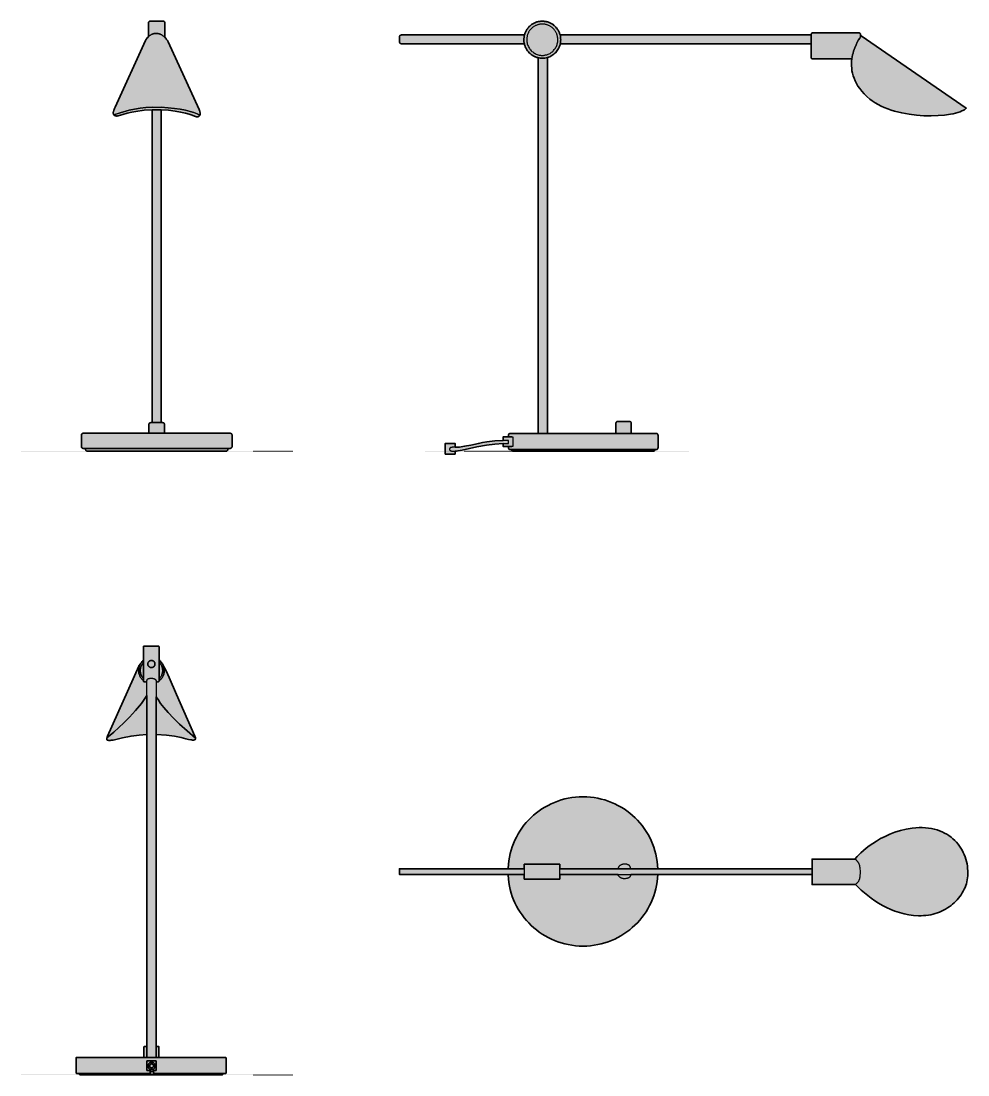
# Model space of a CAD drawing. Header units: millimetres. Extents: x 0 to 1041, y -686 to 473.
import ezdxf

# ---------------------------------------------------------------- set-up
doc = ezdxf.new("R2010")
doc.units = ezdxf.units.MM
doc.linetypes.add('Dots', pattern=[1, 0, -1])
doc.layers.add('Blocks', color=7, linetype='Continuous')
doc.layers.add('Blocks$Fill', color=7, linetype='Continuous', true_color=0xffffff)
for name, color, linetype, lineweight, true_color in [('Blocks$Inner', 7, 'Continuous', 25, 0x007f00), ('Blocks$Outline', 7, 'Continuous', 35, 0xff3f3f), ('Groud', 7, 'Dots', 25, 0x243775)]:
    doc.layers.add(name, color=color, linetype=linetype, lineweight=lineweight, true_color=true_color)

# ---------------------------------------------------------------- blocks, each defined once
blk = doc.blocks.new('MS021 Table Lamp Top')
at = {"layer": 'Blocks$Fill'}
blk.add_hatch(color=256, dxfattribs=at).paths.add_polyline_path([(500.6, 17), (503.2, 19.8), (507.3, 23.9), (513, 28.8), (516.4, 31.4), (520.2, 34.1), (524.4, 36.8), (528.9, 39.4), (533.8, 41.9), (539.1, 44.3), (544.7, 46.4), (550.7, 48.2), (557, 49.8), (563.6, 50.9), (567.5, 51.3), (571.2, 51.6), (574.7, 51.6), (578.2, 51.4), (581.6, 51.1), (584.8, 50.6), (587.9, 49.9), (590.9, 49.1), (593.7, 48.1), (596.5, 46.9), (599.1, 45.6), (601.6, 44.2), (604, 42.7), (606.3, 41), (608.4, 39.2), (610.4, 37.4), (612.3, 35.4), (614, 33.3), (615.6, 31.1), (617.1, 28.9), (618.5, 26.6), (619.7, 24.2), (620.8, 21.8), (621.8, 19.4), (622.6, 16.8), (623.3, 14.3), (623.9, 11.7), (624.3, 9.1), (624.6, 6.5), (624.8, 3.9), (624.8, 1.3), (624.7, -1.4), (624.5, -3.6), (624.2, -5.7), (623.7, -7.9), (623.2, -10.1), (622.5, -12.2), (621.7, -14.3), (620.8, -16.3), (619.7, -18.3), (618.6, -20.3), (617.4, -22.2), (616.1, -24.1), (614.7, -25.9), (613.2, -27.7), (611.6, -29.4), (609.9, -31), (608.1, -32.6), (606.3, -34.1), (604.4, -35.5), (602.4, -36.8), (600.3, -38.1), (598.2, -39.3), (595.9, -40.3), (593.7, -41.3), (591.3, -42.2), (588.9, -43), (586.5, -43.7), (584, -44.2), (581.4, -44.7), (578.8, -45), (576.1, -45.2), (573.5, -45.3), (570.7, -45.3), (565.2, -44.9), (559.9, -44.2), (554.7, -43.1), (549.6, -41.8), (544.7, -40.2), (540, -38.3), (535.4, -36.3), (530.9, -34), (526.6, -31.5), (522.5, -28.9), (518.5, -26.1), (514.7, -23.2), (511.1, -20.2), (507.6, -17.2), (501.2, -11), (453.6, -11), (453.6, -1.5), (453.6, 0), (284, 0), (283.8, -4.1), (283.3, -8.1), (282.7, -12), (281.8, -15.9), (280.8, -19.8), (279.6, -23.5), (278.2, -27.2), (276.7, -30.7), (275, -34.2), (273.1, -37.6), (271.1, -40.9), (268.9, -44.1), (266.6, -47.2), (264.2, -50.2), (261.6, -53), (258.9, -55.7), (256, -58.3), (253.1, -60.8), (250, -63.1), (246.8, -65.3), (243.5, -67.3), (240.1, -69.2), (236.6, -71), (233.1, -72.5), (229.4, -73.9), (225.6, -75.2), (221.8, -76.2), (217.9, -77.1), (214, -77.8), (209.9, -78.3), (205.9, -78.6), (201.7, -78.7), (197.6, -78.6), (193.5, -78.3), (189.5, -77.8), (185.6, -77.1), (181.7, -76.2), (177.9, -75.2), (174.2, -74), (170.6, -72.6), (167, -71.1), (163.5, -69.3), (160.1, -67.5), (156.9, -65.5), (153.7, -63.3), (150.6, -61), (147.7, -58.6), (144.8, -56), (142.1, -53.3), (139.5, -50.5), (137.1, -47.5), (134.8, -44.5), (132.6, -41.3), (130.6, -38.1), (128.7, -34.7), (127, -31.3), (125.4, -27.7), (124, -24.1), (122.8, -20.4), (121.8, -16.6), (120.9, -12.7), (120.2, -8.8), (119.7, -4.8), (119.4, -0.8), (119.4, 0), (114.8, 0), (60.9, 0), (50.3, 0), (0, 0), (0, 6.3), (50.3, 6.3), (60.9, 6.3), (114.8, 6.3), (119.4, 6.3), (119.4, 7.1), (119.7, 11.1), (120.2, 15.1), (120.8, 19.1), (121.7, 22.9), (122.7, 26.8), (123.9, 30.5), (125.3, 34.1), (126.9, 37.7), (128.6, 41.2), (130.4, 44.6), (132.5, 47.8), (134.6, 51), (136.9, 54.1), (139.4, 57), (142, 59.9), (144.7, 62.6), (147.5, 65.2), (150.5, 67.6), (153.6, 69.9), (156.7, 72.1), (160, 74.1), (163.4, 76), (166.9, 77.7), (170.5, 79.3), (174.1, 80.7), (177.9, 81.9), (181.7, 83), (185.6, 83.8), (189.5, 84.5), (193.5, 85), (197.6, 85.3), (201.7, 85.4), (205.9, 85.3), (210, 85), (214, 84.5), (218, 83.8), (221.9, 82.9), (225.7, 81.9), (229.5, 80.6), (233.2, 79.2), (236.7, 77.6), (240.2, 75.9), (243.6, 74), (246.9, 72), (250.1, 69.8), (253.2, 67.4), (256.2, 64.9), (259, 62.3), (261.7, 59.6), (264.3, 56.7), (266.8, 53.7), (269.1, 50.6), (271.2, 47.4), (273.3, 44.1), (275.1, 40.7), (276.8, 37.2), (278.3, 33.6), (279.7, 29.9), (280.9, 26.1), (281.9, 22.3), (282.7, 18.4), (283.4, 14.4), (283.8, 10.4), (284.1, 6.3), (453.6, 6.3), (453.6, 6.8), (453.6, 17)], flags=0)
at = {"layer": 'Blocks$Inner'}
for points in [[(254.4, 6.3), (284.1, 6.3), (283.8, 10.4), (283.4, 14.4), (282.7, 18.4), (281.9, 22.3), (280.9, 26.1), (279.7, 29.9), (278.3, 33.6), (276.8, 37.2), (275.1, 40.7), (273.3, 44.1), (271.2, 47.4), (269.1, 50.6), (266.8, 53.7), (264.3, 56.7), (261.7, 59.6), (259, 62.3), (256.2, 64.9), (253.2, 67.4), (250.1, 69.8), (246.9, 72), (243.6, 74), (240.2, 75.9), (236.7, 77.6), (233.2, 79.2), (229.5, 80.6), (225.7, 81.9), (221.9, 82.9), (218, 83.8), (214, 84.5), (210, 85), (205.9, 85.3), (201.7, 85.4), (197.6, 85.3), (193.5, 85), (189.5, 84.5), (185.6, 83.8), (181.7, 83), (177.9, 81.9), (174.1, 80.7), (170.5, 79.3), (166.9, 77.7), (163.4, 76), (160, 74.1), (156.7, 72.1), (153.6, 69.9), (150.5, 67.6), (147.5, 65.2), (144.7, 62.6), (142, 59.9), (139.4, 57), (136.9, 54.1), (134.6, 51), (132.5, 47.8), (130.4, 44.6), (128.6, 41.2), (126.9, 37.7), (125.3, 34.1), (123.9, 30.5), (122.7, 26.8), (121.7, 22.9), (120.8, 19.1), (120.2, 15.1), (119.7, 11.1), (119.4, 7.1), (119.4, 6.3), (124.4, 6.3), (137.2, 6.3), (137.2, 11.5), (176.4, 11.5), (176.4, 6.3), (240.2, 6.3)], [(501.2, -11), (507.6, -17.2), (511.1, -20.2), (514.7, -23.2), (518.5, -26.1), (522.5, -28.9), (526.6, -31.5), (530.9, -34), (535.4, -36.3), (540, -38.3), (544.7, -40.2), (549.6, -41.8), (554.7, -43.1), (559.9, -44.2), (565.2, -44.9), (570.7, -45.3), (573.5, -45.3), (576.1, -45.2), (578.8, -45), (581.4, -44.7), (584, -44.2), (586.5, -43.7), (588.9, -43), (591.3, -42.2), (593.7, -41.3), (595.9, -40.3), (598.2, -39.3), (600.3, -38.1), (602.4, -36.8), (604.4, -35.5), (606.3, -34.1), (608.1, -32.6), (609.9, -31), (611.6, -29.4), (613.2, -27.7), (614.7, -25.9), (616.1, -24.1), (617.4, -22.2), (618.6, -20.3), (619.7, -18.3), (620.8, -16.3), (621.7, -14.3), (622.5, -12.2), (623.2, -10.1), (623.7, -7.9), (624.2, -5.7), (624.5, -3.6), (624.7, -1.4), (624.8, 1.3), (624.8, 3.9), (624.6, 6.5), (624.3, 9.1), (623.9, 11.7), (623.3, 14.3), (622.6, 16.8), (621.8, 19.4), (620.8, 21.8), (619.7, 24.2), (618.5, 26.6), (617.1, 28.9), (615.6, 31.1), (614, 33.3), (612.3, 35.4), (610.4, 37.4), (608.4, 39.2), (606.3, 41), (604, 42.7), (601.6, 44.2), (599.1, 45.6), (596.5, 46.9), (593.7, 48.1), (590.9, 49.1), (587.9, 49.9), (584.8, 50.6), (581.6, 51.1), (578.2, 51.4), (574.7, 51.6), (571.2, 51.6), (567.5, 51.3), (563.6, 50.9), (557, 49.8), (550.7, 48.2), (544.7, 46.4), (539.1, 44.3), (533.8, 41.9), (528.9, 39.4), (524.4, 36.8), (520.2, 34.1), (516.4, 31.4), (513, 28.8), (507.3, 23.9), (503.2, 19.8), (500.6, 17)], [(137.2, 6.3), (124.4, 6.3), (119.4, 6.3), (114.8, 6.3), (60.9, 6.3), (50.3, 6.3), (0, 6.3), (0, 0), (50.3, 0), (60.9, 0), (114.8, 0), (119.4, 0), (124.4, 0), (137.2, 0)], [(114.8, 6.3), (119.4, 6.3), (119.4, 7.1)], [(119.4, -0.8), (119.4, 0), (114.8, 0)], [(240.3, 0), (176.4, 0), (176.4, -5), (137.2, -5), (137.2, 0), (124.4, 0), (119.4, 0), (119.4, -0.8), (119.7, -4.8), (120.2, -8.8), (120.9, -12.7), (121.8, -16.6), (122.8, -20.4), (124, -24.1), (125.4, -27.7), (127, -31.3), (128.7, -34.7), (130.6, -38.1), (132.6, -41.3), (134.8, -44.5), (137.1, -47.5), (139.5, -50.5), (142.1, -53.3), (144.8, -56), (147.7, -58.6), (150.6, -61), (153.7, -63.3), (156.9, -65.5), (160.1, -67.5), (163.5, -69.3), (167, -71.1), (170.6, -72.6), (174.2, -74), (177.9, -75.2), (181.7, -76.2), (185.6, -77.1), (189.5, -77.8), (193.5, -78.3), (197.6, -78.6), (201.7, -78.7), (205.9, -78.6), (209.9, -78.3), (214, -77.8), (217.9, -77.1), (221.8, -76.2), (225.6, -75.2), (229.4, -73.9), (233.1, -72.5), (236.6, -71), (240.1, -69.2), (243.5, -67.3), (246.8, -65.3), (250, -63.1), (253.1, -60.8), (256, -58.3), (258.9, -55.7), (261.6, -53), (264.2, -50.2), (266.6, -47.2), (268.9, -44.1), (271.1, -40.9), (273.1, -37.6), (275, -34.2), (276.7, -30.7), (278.2, -27.2), (279.6, -23.5), (280.8, -19.8), (281.8, -15.9), (282.7, -12), (283.3, -8.1), (283.8, -4.1), (284, 0), (254.3, 0)], [(176.4, 0), (240.3, 0), (254.3, 0), (284, 0), (453.6, 0), (453.6, 6.3), (284.1, 6.3), (254.4, 6.3), (240.2, 6.3), (176.4, 6.3)]]:
    blk.add_lwpolyline(points, dxfattribs=at)
for points in [[(453.6, 6.8), (453.6, -1.5), (453.6, -11), (501.2, -11), (501.7, -10.7), (502.1, -10.3), (502.5, -10), (502.9, -9.6), (503.3, -9.3), (503.7, -8.9), (504, -8.5), (504.3, -8.1), (504.6, -7.6), (504.8, -7.2), (505, -6.8), (505.3, -6.3), (505.5, -5.9), (505.6, -5.4), (505.9, -4.5), (506.2, -3.5), (506.4, -2.6), (506.5, -1.6), (506.6, -0.7), (506.7, 1.1), (506.7, 2.7), (506.7, 4.4), (506.6, 6), (506.4, 7.4), (506.2, 8.6), (505.9, 9.8), (505.8, 10.3), (505.6, 10.8), (505.4, 11.3), (505.2, 11.7), (505, 12.2), (504.8, 12.6), (504.6, 13), (504.4, 13.3), (504.1, 13.7), (503.9, 14), (503.6, 14.3), (503.4, 14.6), (502.8, 15.1), (502.3, 15.7), (501.7, 16.1), (500.6, 17), (453.6, 17)], [(137.2, 6.3), (137.2, 0), (137.2, -5), (176.4, -5), (176.4, 0), (176.4, 6.3), (176.4, 11.5), (137.2, 11.5)], [(240.2, 6.3), (254.4, 6.3), (254.1, 7.2), (254, 7.7), (253.8, 8.1), (253.7, 8.4), (253.6, 8.6), (253.5, 8.8), (253.4, 9), (253.3, 9.2), (253.1, 9.4), (253, 9.6), (252.8, 9.8), (252.6, 9.9), (252.4, 10.1), (252.2, 10.3), (252, 10.4), (251.7, 10.6), (251.5, 10.7), (251.2, 10.8), (250.8, 10.9), (250.5, 11), (250.1, 11.1), (249.8, 11.2), (249.4, 11.3), (248.9, 11.3), (248.5, 11.3), (247.4, 11.4), (246.9, 11.4), (246.4, 11.3), (246, 11.3), (245.5, 11.2), (245.1, 11.1), (244.7, 11), (244.3, 10.9), (243.9, 10.7), (243.6, 10.5), (243.3, 10.4), (243, 10.2), (242.7, 10), (242.4, 9.8), (242.2, 9.6), (241.9, 9.4), (241.7, 9.2), (241.5, 9), (241.3, 8.7), (241.2, 8.5), (241, 8.3), (240.9, 8.1), (240.8, 7.9), (240.7, 7.7), (240.6, 7.5), (240.5, 7.3), (240.4, 7.1), (240.4, 6.9), (240.3, 6.8), (240.3, 6.6), (240.2, 6.5), (240.2, 6.4), (240.2, 6.3)], [(240.3, 0), (254.3, 0), (254.1, -0.9), (253.9, -1.3), (253.9, -1.5), (253.8, -1.7), (253.7, -1.9), (253.6, -2.1), (253.5, -2.3), (253.4, -2.5), (253.2, -2.7), (253.1, -2.9), (252.9, -3), (252.7, -3.2), (252.5, -3.4), (252.3, -3.5), (252.1, -3.7), (251.9, -3.8), (251.6, -3.9), (251.3, -4), (251, -4.1), (250.6, -4.2), (250.3, -4.3), (249.9, -4.4), (249.4, -4.5), (249, -4.5), (248, -4.6), (246.9, -4.6), (246.5, -4.6), (246.2, -4.6), (245.8, -4.5), (245.5, -4.5), (245.2, -4.4), (244.9, -4.3), (244.6, -4.2), (244.3, -4.1), (244, -4), (243.7, -3.9), (243.4, -3.7), (243.2, -3.6), (242.9, -3.4), (242.7, -3.2), (242.4, -3.1), (242.2, -2.9), (242, -2.7), (241.8, -2.5), (241.6, -2.3), (241.4, -2.2), (241.3, -2), (241.1, -1.8), (241, -1.6), (240.8, -1.4), (240.7, -1.2), (240.6, -1), (240.5, -0.8), (240.5, -0.7), (240.4, -0.5), (240.4, -0.4), (240.4, -0.3), (240.4, -0.2), (240.4, -0.2), (240.3, -0.1)]]:
    blk.add_lwpolyline(points, close=True, dxfattribs=at)
at = {"layer": 'Blocks$Outline'}
for points in [[(119.4, 7.1), (119.7, 11.1), (120.2, 15.1), (120.8, 19.1), (121.7, 22.9), (122.7, 26.8), (123.9, 30.5), (125.3, 34.1), (126.9, 37.7), (128.6, 41.2), (130.4, 44.6), (132.5, 47.8), (134.6, 51), (136.9, 54.1), (139.4, 57), (142, 59.9), (144.7, 62.6), (147.5, 65.2), (150.5, 67.6), (153.6, 69.9), (156.7, 72.1), (160, 74.1), (163.4, 76), (166.9, 77.7), (170.5, 79.3), (174.1, 80.7), (177.9, 81.9), (181.7, 83), (185.6, 83.8), (189.5, 84.5), (193.5, 85), (197.6, 85.3), (201.7, 85.4), (205.9, 85.3), (210, 85), (214, 84.5), (218, 83.8), (221.9, 82.9), (225.7, 81.9), (229.5, 80.6), (233.2, 79.2), (236.7, 77.6), (240.2, 75.9), (243.6, 74), (246.9, 72), (250.1, 69.8), (253.2, 67.4), (256.2, 64.9), (259, 62.3), (261.7, 59.6), (264.3, 56.7), (266.8, 53.7), (269.1, 50.6), (271.2, 47.4), (273.3, 44.1), (275.1, 40.7), (276.8, 37.2), (278.3, 33.6), (279.7, 29.9), (280.9, 26.1), (281.9, 22.3), (282.7, 18.4), (283.4, 14.4), (283.8, 10.4), (284.1, 6.3)], [(500.6, 17), (503.2, 19.8), (507.3, 23.9), (513, 28.8), (516.4, 31.4), (520.2, 34.1), (524.4, 36.8), (528.9, 39.4), (533.8, 41.9), (539.1, 44.3), (544.7, 46.4), (550.7, 48.2), (557, 49.8), (563.6, 50.9), (567.5, 51.3), (571.2, 51.6), (574.7, 51.6), (578.2, 51.4), (581.6, 51.1), (584.8, 50.6), (587.9, 49.9), (590.9, 49.1), (593.7, 48.1), (596.5, 46.9), (599.1, 45.6), (601.6, 44.2), (604, 42.7), (606.3, 41), (608.4, 39.2), (610.4, 37.4), (612.3, 35.4), (614, 33.3), (615.6, 31.1), (617.1, 28.9), (618.5, 26.6), (619.7, 24.2), (620.8, 21.8), (621.8, 19.4), (622.6, 16.8), (623.3, 14.3), (623.9, 11.7), (624.3, 9.1), (624.6, 6.5), (624.8, 3.9), (624.8, 1.3), (624.7, -1.4), (624.5, -3.6), (624.2, -5.7), (623.7, -7.9), (623.2, -10.1), (622.5, -12.2), (621.7, -14.3), (620.8, -16.3), (619.7, -18.3), (618.6, -20.3), (617.4, -22.2), (616.1, -24.1), (614.7, -25.9), (613.2, -27.7), (611.6, -29.4), (609.9, -31), (608.1, -32.6), (606.3, -34.1), (604.4, -35.5), (602.4, -36.8), (600.3, -38.1), (598.2, -39.3), (595.9, -40.3), (593.7, -41.3), (591.3, -42.2), (588.9, -43), (586.5, -43.7), (584, -44.2), (581.4, -44.7), (578.8, -45), (576.1, -45.2), (573.5, -45.3), (570.7, -45.3), (565.2, -44.9), (559.9, -44.2), (554.7, -43.1), (549.6, -41.8), (544.7, -40.2), (540, -38.3), (535.4, -36.3), (530.9, -34), (526.6, -31.5), (522.5, -28.9), (518.5, -26.1), (514.7, -23.2), (511.1, -20.2), (507.6, -17.2), (501.2, -11)], [(453.6, 6.8), (453.6, 17), (500.6, 17)], [(50.3, 0), (0, 0), (0, 6.3), (50.3, 6.3)], [(50.3, 6.3), (60.9, 6.3)], [(60.9, 0), (50.3, 0)], [(60.9, 6.3), (114.8, 6.3)], [(114.8, 0), (60.9, 0)], [(114.8, 6.3), (119.4, 6.3)], [(119.4, 0), (114.8, 0)], [(119.4, 6.3), (119.4, 7.1)], [(284, 0), (283.8, -4.1), (283.3, -8.1), (282.7, -12), (281.8, -15.9), (280.8, -19.8), (279.6, -23.5), (278.2, -27.2), (276.7, -30.7), (275, -34.2), (273.1, -37.6), (271.1, -40.9), (268.9, -44.1), (266.6, -47.2), (264.2, -50.2), (261.6, -53), (258.9, -55.7), (256, -58.3), (253.1, -60.8), (250, -63.1), (246.8, -65.3), (243.5, -67.3), (240.1, -69.2), (236.6, -71), (233.1, -72.5), (229.4, -73.9), (225.6, -75.2), (221.8, -76.2), (217.9, -77.1), (214, -77.8), (209.9, -78.3), (205.9, -78.6), (201.7, -78.7), (197.6, -78.6), (193.5, -78.3), (189.5, -77.8), (185.6, -77.1), (181.7, -76.2), (177.9, -75.2), (174.2, -74), (170.6, -72.6), (167, -71.1), (163.5, -69.3), (160.1, -67.5), (156.9, -65.5), (153.7, -63.3), (150.6, -61), (147.7, -58.6), (144.8, -56), (142.1, -53.3), (139.5, -50.5), (137.1, -47.5), (134.8, -44.5), (132.6, -41.3), (130.6, -38.1), (128.7, -34.7), (127, -31.3), (125.4, -27.7), (124, -24.1), (122.8, -20.4), (121.8, -16.6), (120.9, -12.7), (120.2, -8.8), (119.7, -4.8), (119.4, -0.8)], [(119.4, -0.8), (119.4, 0)], [(453.6, 0), (284, 0)], [(284.1, 6.3), (453.6, 6.3)], [(453.6, 6.3), (453.6, 6.8)], [(453.6, -1.5), (453.6, 0)], [(501.2, -11), (453.6, -11), (453.6, -1.5)]]:
    blk.add_lwpolyline(points, dxfattribs=at)
blk = doc.blocks.new('MS021 Table Lamp SIde')
at = {"layer": 'Blocks$Fill'}
blk.add_hatch(color=256, dxfattribs=at).paths.add_polyline_path([(32.5, 4.2), (32.5, 8.4), (21.7, 8.4), (21.7, -3.2), (32.5, -3.2), (32.5, 0), (34, 0.1), (35.7, 0.4), (40.3, 1.2), (66.9, 6.5), (76.2, 7.6), (85.2, 8.3), (85.2, 5.2), (91.2, 5.2), (91.2, 3.6), (91.2, 3.5), (91.2, 3.4), (91.2, 3.3), (91.3, 3.2), (91.3, 3.1), (91.3, 3), (91.4, 2.9), (91.4, 2.8), (91.4, 2.7), (91.5, 2.6), (91.5, 2.6), (91.6, 2.5), (91.7, 2.4), (91.7, 2.3), (91.8, 2.3), (91.9, 2.2), (91.9, 2.1), (92, 2.1), (92.1, 2), (92.2, 2), (92.3, 1.9), (92.3, 1.9), (92.4, 1.8), (92.5, 1.8), (92.6, 1.8), (92.7, 1.7), (92.8, 1.7), (92.9, 1.7), (93, 1.7), (93.1, 1.7), (93.2, 1.7), (94.7, 1.7), (94.7, 1.1), (94.7, 1), (94.7, 0.9), (94.7, 0.8), (94.8, 0.8), (94.8, 0.7), (94.8, 0.7), (94.8, 0.7), (94.8, 0.6), (94.8, 0.6), (94.8, 0.6), (94.9, 0.5), (94.9, 0.5), (94.9, 0.5), (94.9, 0.4), (94.9, 0.4), (95, 0.4), (95, 0.4), (95, 0.3), (95, 0.3), (95.1, 0.3), (95.1, 0.3), (95.1, 0.3), (95.2, 0.2), (95.2, 0.2), (95.2, 0.2), (95.3, 0.2), (95.4, 0.1), (95.4, 0.1), (95.5, 0.1), (95.6, 0.1), (95.8, 0.1), (95.9, 0), (96.3, 0), (96.7, 0), (250.5, 0), (250.8, 0), (251, 0.1), (251.2, 0.1), (251.2, 0.1), (251.3, 0.1), (251.4, 0.1), (251.5, 0.2), (251.5, 0.2), (251.6, 0.2), (251.7, 0.3), (251.7, 0.3), (251.7, 0.3), (251.7, 0.3), (251.8, 0.4), (251.8, 0.4), (251.8, 0.4), (251.8, 0.4), (251.8, 0.4), (251.8, 0.4), (251.8, 0.4), (251.8, 0.4), (251.8, 0.4), (251.8, 0.4), (251.8, 0.4), (251.8, 0.5), (251.8, 0.5), (251.8, 0.5), (251.8, 0.5), (251.8, 0.5), (251.8, 0.5), (251.8, 0.5), (251.8, 0.5), (251.8, 0.5), (251.8, 0.5), (251.8, 0.5), (251.8, 0.5), (251.9, 0.5), (251.9, 0.5), (251.9, 0.5), (251.9, 0.5), (251.9, 0.6), (251.9, 0.6), (251.9, 0.6), (251.9, 0.6), (252, 0.7), (252, 0.7), (252, 0.7), (252, 0.8), (252, 0.8), (252, 0.9), (252, 0.9), (252, 1), (252.1, 1.1), (252.1, 1.2), (252.1, 1.7), (253.6, 1.7), (253.8, 1.7), (253.9, 1.7), (254, 1.7), (254, 1.7), (254.1, 1.8), (254.2, 1.8), (254.3, 1.8), (254.4, 1.9), (254.5, 1.9), (254.6, 2), (254.7, 2), (254.7, 2.1), (254.8, 2.1), (254.9, 2.2), (255, 2.3), (255, 2.3), (255.1, 2.4), (255.2, 2.5), (255.2, 2.6), (255.3, 2.6), (255.3, 2.7), (255.4, 2.8), (255.4, 2.9), (255.4, 3), (255.5, 3.1), (255.5, 3.2), (255.5, 3.3), (255.5, 3.4), (255.5, 3.5), (255.6, 3.6), (255.6, 3.7), (255.6, 17.4), (255.6, 17.5), (255.5, 17.6), (255.5, 17.7), (255.5, 17.8), (255.5, 17.9), (255.5, 18), (255.4, 18.1), (255.4, 18.2), (255.4, 18.3), (255.3, 18.4), (255.3, 18.5), (255.2, 18.5), (255.2, 18.6), (255.1, 18.7), (255, 18.8), (255, 18.8), (254.9, 18.9), (254.8, 19), (254.7, 19), (254.7, 19.1), (254.6, 19.1), (254.5, 19.2), (254.4, 19.2), (254.3, 19.3), (254.2, 19.3), (254.1, 19.3), (254, 19.4), (254, 19.4), (253.9, 19.4), (253.8, 19.4), (253.6, 19.4), (253.5, 19.4), (226.1, 19.4), (226.1, 30.8), (226.1, 30.9), (226.1, 31), (226.1, 31.1), (226, 31.2), (226, 31.3), (226, 31.4), (226, 31.4), (225.9, 31.5), (225.9, 31.6), (225.8, 31.7), (225.8, 31.8), (225.7, 31.9), (225.7, 31.9), (225.6, 32), (225.5, 32.1), (225.5, 32.2), (225.4, 32.2), (225.3, 32.3), (225.2, 32.3), (225.1, 32.4), (225.1, 32.4), (225, 32.5), (224.9, 32.5), (224.8, 32.6), (224.7, 32.6), (224.6, 32.6), (224.5, 32.6), (224.4, 32.6), (224.3, 32.7), (224.2, 32.7), (224.1, 32.7), (211.3, 32.7), (211.2, 32.7), (211.1, 32.7), (211, 32.6), (210.9, 32.6), (210.8, 32.6), (210.7, 32.6), (210.6, 32.6), (210.5, 32.5), (210.5, 32.5), (210.4, 32.4), (210.3, 32.4), (210.2, 32.3), (210.1, 32.3), (210.1, 32.2), (210, 32.2), (209.9, 32.1), (209.8, 32), (209.8, 31.9), (209.7, 31.9), (209.7, 31.8), (209.6, 31.7), (209.6, 31.6), (209.5, 31.5), (209.5, 31.4), (209.4, 31.4), (209.4, 31.3), (209.4, 31.2), (209.4, 31.1), (209.3, 31), (209.3, 30.9), (209.3, 30.8), (209.3, 30.7), (209.3, 19.4), (133.9, 19.4), (133.9, 432.6), (135.2, 433), (136.5, 433.5), (137.7, 434.1), (138.9, 434.8), (140, 435.6), (141.1, 436.4), (142.1, 437.3), (143.1, 438.2), (144, 439.2), (144.8, 440.3), (145.5, 441.5), (146.2, 442.6), (146.8, 443.9), (147.3, 445.1), (147.8, 446.5), (148.1, 447.8), (423.8, 447.8), (423.8, 432.9), (423.8, 432.8), (423.8, 432.7), (423.8, 432.6), (423.9, 432.5), (423.9, 432.4), (423.9, 432.3), (424, 432.2), (424, 432.1), (424, 432), (424.1, 432), (424.1, 431.9), (424.2, 431.8), (424.3, 431.7), (424.3, 431.7), (424.4, 431.6), (424.5, 431.5), (424.5, 431.5), (424.6, 431.4), (424.7, 431.3), (424.8, 431.3), (424.9, 431.2), (424.9, 431.2), (425, 431.2), (425.1, 431.1), (425.2, 431.1), (425.3, 431.1), (425.4, 431), (425.5, 431), (425.6, 431), (425.7, 431), (425.8, 431), (468.6, 431), (468.3, 428.5), (468.2, 426), (468.2, 423.4), (468.4, 420.8), (468.7, 418.1), (469.3, 415.3), (470, 412.6), (471, 409.8), (472.2, 406.9), (473.6, 404.1), (475.3, 401.3), (477.3, 398.4), (479.5, 395.5), (482.1, 392.7), (485, 389.9), (488.2, 387), (491.1, 384.9), (494.1, 382.8), (497.4, 381), (500.8, 379.2), (504.3, 377.6), (508, 376.2), (511.7, 374.9), (515.6, 373.7), (523.5, 371.7), (531.7, 370.2), (539.8, 369.2), (547.9, 368.7), (555.8, 368.5), (563.3, 368.8), (570.4, 369.4), (576.9, 370.3), (579.9, 370.9), (582.6, 371.5), (585.2, 372.3), (587.5, 373), (589.6, 373.9), (590.6, 374.4), (591.5, 374.8), (592.3, 375.3), (593, 375.8), (593.7, 376.3), (594, 376.6), (594.3, 376.8), (479, 456.5), (478.2, 455.4), (478.2, 457.9), (478.2, 458), (478.2, 458.1), (478.1, 458.2), (478.1, 458.3), (478.1, 458.4), (478.1, 458.5), (478, 458.6), (478, 458.7), (477.9, 458.8), (477.9, 458.9), (477.8, 458.9), (477.8, 459), (477.7, 459.1), (477.7, 459.2), (477.6, 459.2), (477.5, 459.3), (477.4, 459.4), (477.4, 459.4), (477.3, 459.5), (477.2, 459.5), (477.1, 459.6), (477, 459.6), (477, 459.7), (476.9, 459.7), (476.8, 459.7), (476.7, 459.8), (476.6, 459.8), (476.5, 459.8), (476.4, 459.8), (476.3, 459.8), (476.2, 459.8), (425.8, 459.8), (425.7, 459.8), (425.6, 459.8), (425.5, 459.8), (425.4, 459.8), (425.3, 459.8), (425.2, 459.7), (425.1, 459.7), (425, 459.7), (424.9, 459.6), (424.9, 459.6), (424.8, 459.5), (424.7, 459.5), (424.6, 459.4), (424.5, 459.4), (424.5, 459.3), (424.4, 459.2), (424.3, 459.2), (424.3, 459.1), (424.2, 459), (424.1, 458.9), (424.1, 458.9), (424, 458.8), (424, 458.7), (424, 458.6), (423.9, 458.5), (423.9, 458.4), (423.9, 458.3), (423.8, 458.2), (423.8, 458.1), (423.8, 458), (423.8, 457.9), (423.8, 457.8), (423.8, 457.4), (147.9, 457.4), (147.7, 458.2), (147.4, 459), (147.1, 459.8), (146.8, 460.5), (146.4, 461.3), (146.1, 462), (145.6, 462.7), (145.2, 463.4), (144.7, 464.1), (144.3, 464.8), (143.7, 465.4), (143.2, 466), (142.6, 466.6), (142, 467.2), (141.4, 467.8), (140.8, 468.3), (140.1, 468.8), (139.5, 469.2), (138.8, 469.7), (138.1, 470.1), (137.3, 470.5), (136.6, 470.8), (135.8, 471.2), (135, 471.5), (134.2, 471.7), (133.4, 472), (132.6, 472.2), (131.8, 472.3), (130.9, 472.4), (130.1, 472.5), (129.2, 472.6), (128.3, 472.6), (127.5, 472.6), (126.6, 472.5), (125.7, 472.4), (124.9, 472.3), (124, 472.2), (123.2, 472), (122.4, 471.7), (121.6, 471.5), (120.8, 471.2), (120.1, 470.8), (119.3, 470.5), (118.6, 470.1), (117.9, 469.7), (117.2, 469.2), (116.5, 468.8), (115.9, 468.3), (115.2, 467.8), (114.6, 467.2), (114, 466.6), (113.5, 466), (112.9, 465.4), (112.4, 464.8), (111.9, 464.1), (111.5, 463.4), (111, 462.7), (110.6, 462), (110.2, 461.3), (109.9, 460.5), (109.5, 459.8), (109.3, 459), (109, 458.2), (108.8, 457.4), (-26.6, 457.4), (-26.7, 457.4), (-26.8, 457.3), (-26.9, 457.3), (-27, 457.3), (-27.1, 457.3), (-27.2, 457.3), (-27.3, 457.2), (-27.4, 457.2), (-27.5, 457.2), (-27.6, 457.1), (-27.7, 457.1), (-27.8, 457), (-27.8, 457), (-27.9, 456.9), (-28, 456.8), (-28.1, 456.8), (-28.1, 456.7), (-28.2, 456.6), (-28.3, 456.5), (-28.3, 456.5), (-28.4, 456.4), (-28.4, 456.3), (-28.5, 456.2), (-28.5, 456.1), (-28.5, 456), (-28.6, 455.9), (-28.6, 455.8), (-28.6, 455.8), (-28.6, 455.7), (-28.6, 455.6), (-28.6, 455.4), (-28.7, 455.3), (-28.7, 449.8), (-28.6, 449.7), (-28.6, 449.6), (-28.6, 449.5), (-28.6, 449.4), (-28.6, 449.3), (-28.6, 449.2), (-28.5, 449.1), (-28.5, 449.1), (-28.5, 449), (-28.4, 448.9), (-28.4, 448.8), (-28.3, 448.7), (-28.3, 448.6), (-28.2, 448.6), (-28.1, 448.5), (-28.1, 448.4), (-28, 448.3), (-27.9, 448.3), (-27.8, 448.2), (-27.8, 448.2), (-27.7, 448.1), (-27.6, 448.1), (-27.5, 448), (-27.4, 448), (-27.3, 447.9), (-27.2, 447.9), (-27.1, 447.9), (-27, 447.9), (-26.9, 447.8), (-26.8, 447.8), (-26.7, 447.8), (-26.6, 447.8), (108.6, 447.8), (108.7, 447.1), (108.9, 446.4), (109.1, 445.7), (109.4, 445), (109.6, 444.4), (109.9, 443.7), (110.2, 443.1), (110.6, 442.4), (110.9, 441.8), (111.3, 441.2), (112.1, 440), (113, 438.9), (113.9, 437.9), (114.9, 436.9), (116, 436), (117.2, 435.2), (117.8, 434.8), (118.4, 434.4), (119, 434.1), (119.6, 433.8), (120.3, 433.5), (120.9, 433.2), (121.6, 432.9), (122.3, 432.7), (123, 432.5), (123.7, 432.3), (123.7, 19.4), (93.1, 19.4), (93, 19.4), (92.9, 19.4), (92.8, 19.4), (92.7, 19.4), (92.6, 19.3), (92.5, 19.3), (92.4, 19.3), (92.3, 19.2), (92.3, 19.2), (92.2, 19.1), (92.1, 19.1), (92, 19), (91.9, 19), (91.9, 18.9), (91.8, 18.8), (91.7, 18.8), (91.7, 18.7), (91.6, 18.6), (91.5, 18.5), (91.5, 18.5), (91.4, 18.4), (91.4, 18.3), (91.4, 18.2), (91.3, 18.1), (91.3, 18), (91.3, 17.9), (91.2, 17.8), (91.2, 17.7), (91.2, 17.6), (91.2, 17.5), (91.2, 17.4), (91.2, 15.5), (85.2, 15.5), (85.2, 11.7), (76.2, 11.2), (67.4, 10.2), (62.7, 9.4), (58.1, 8.5), (49.9, 6.6), (42.9, 5.3), (37.2, 4.5), (34.7, 4.3)], flags=0)
at = {"layer": 'Blocks$Inner'}
for points in [[(108.6, 447.8), (108.4, 448.9), (108.2, 450), (108.1, 451.1), (108.1, 452.2), (108.1, 453.5), (108.3, 454.8), (108.5, 456.1), (108.8, 457.4), (109, 458.2), (109.3, 459), (109.5, 459.8), (109.9, 460.5), (110.2, 461.3), (110.6, 462), (111, 462.7), (111.5, 463.4), (111.9, 464.1), (112.4, 464.8), (112.9, 465.4), (113.5, 466), (114, 466.6), (114.6, 467.2), (115.2, 467.8), (115.9, 468.3), (116.5, 468.8), (117.2, 469.2), (117.9, 469.7), (118.6, 470.1), (119.3, 470.5), (120.1, 470.8), (120.8, 471.2), (121.6, 471.5), (122.4, 471.7), (123.2, 472), (124, 472.2), (124.9, 472.3), (125.7, 472.4), (126.6, 472.5), (127.5, 472.6), (128.3, 472.6), (129.2, 472.6), (130.1, 472.5), (130.9, 472.4), (131.8, 472.3), (132.6, 472.2), (133.4, 472), (134.2, 471.7), (135, 471.5), (135.8, 471.2), (136.6, 470.8), (137.3, 470.5), (138.1, 470.1), (138.8, 469.7), (139.5, 469.2), (140.1, 468.8), (140.8, 468.3), (141.4, 467.8), (142, 467.2), (142.6, 466.6), (143.2, 466), (143.7, 465.4), (144.3, 464.8), (144.7, 464.1), (145.2, 463.4), (145.6, 462.7), (146.1, 462), (146.4, 461.3), (146.8, 460.5), (147.1, 459.8), (147.4, 459), (147.7, 458.2), (147.9, 457.4), (148.2, 456.1), (148.4, 454.8), (148.5, 453.5), (148.6, 452.2), (148.5, 451.1), (148.5, 450), (148.3, 448.9), (148.1, 447.8), (147.8, 446.5), (147.3, 445.1), (146.8, 443.9), (146.2, 442.6), (145.5, 441.5), (144.8, 440.3), (144, 439.2), (143.1, 438.2), (142.1, 437.3), (141.1, 436.4), (140, 435.6), (138.9, 434.8), (137.7, 434.1), (136.5, 433.5), (135.2, 433), (133.9, 432.6), (132.6, 432.2), (131.2, 432), (130.5, 431.9), (129.8, 431.8), (129.1, 431.8), (128.3, 431.8), (127.1, 431.8), (126, 431.9), (124.8, 432.1), (123.7, 432.3), (123, 432.5), (122.3, 432.7), (121.6, 432.9), (120.9, 433.2), (120.3, 433.5), (119.6, 433.8), (119, 434.1), (118.4, 434.4), (117.8, 434.8), (117.2, 435.2), (116, 436), (114.9, 436.9), (113.9, 437.9), (113, 438.9), (112.1, 440), (111.3, 441.2), (110.9, 441.8), (110.6, 442.4), (110.2, 443.1), (109.9, 443.7), (109.6, 444.4), (109.4, 445), (109.1, 445.7), (108.9, 446.4), (108.7, 447.1)], [(-26.6, 457.4), (108.8, 457.4), (108.5, 456.1), (108.3, 454.8), (108.1, 453.5), (108.1, 452.2), (108.1, 451.1), (108.2, 450), (108.4, 448.9), (108.6, 447.8), (-26.6, 447.8), (-26.7, 447.8), (-26.8, 447.8), (-26.9, 447.8), (-27, 447.9), (-27.1, 447.9), (-27.2, 447.9), (-27.3, 447.9), (-27.4, 448), (-27.5, 448), (-27.6, 448.1), (-27.7, 448.1), (-27.8, 448.2), (-27.8, 448.2), (-27.9, 448.3), (-28, 448.3), (-28.1, 448.4), (-28.1, 448.5), (-28.2, 448.6), (-28.3, 448.6), (-28.3, 448.7), (-28.4, 448.8), (-28.4, 448.9), (-28.5, 449), (-28.5, 449.1), (-28.5, 449.1), (-28.6, 449.2), (-28.6, 449.3), (-28.6, 449.4), (-28.6, 449.5), (-28.6, 449.6), (-28.6, 449.7), (-28.7, 449.8), (-28.7, 455.3), (-28.6, 455.4), (-28.6, 455.6), (-28.6, 455.7), (-28.6, 455.8), (-28.6, 455.8), (-28.6, 455.9), (-28.5, 456), (-28.5, 456.1), (-28.5, 456.2), (-28.4, 456.3), (-28.4, 456.4), (-28.3, 456.5), (-28.3, 456.5), (-28.2, 456.6), (-28.1, 456.7), (-28.1, 456.8), (-28, 456.8), (-27.9, 456.9), (-27.8, 457), (-27.8, 457), (-27.7, 457.1), (-27.6, 457.1), (-27.5, 457.2), (-27.4, 457.2), (-27.3, 457.2), (-27.2, 457.3), (-27.1, 457.3), (-27, 457.3), (-26.9, 457.3), (-26.8, 457.3), (-26.7, 457.4)], [(147.9, 457.4), (423.8, 457.4), (423.8, 447.8), (148.1, 447.8), (148.3, 448.9), (148.5, 450), (148.5, 451.1), (148.6, 452.2), (148.5, 453.5), (148.4, 454.8), (148.2, 456.1)], [(423.8, 447.8), (423.8, 457.4), (423.8, 457.8), (423.8, 457.9), (423.8, 458), (423.8, 458.1), (423.8, 458.2), (423.9, 458.3), (423.9, 458.4), (423.9, 458.5), (424, 458.6), (424, 458.7), (424, 458.8), (424.1, 458.9), (424.1, 458.9), (424.2, 459), (424.3, 459.1), (424.3, 459.2), (424.4, 459.2), (424.5, 459.3), (424.5, 459.4), (424.6, 459.4), (424.7, 459.5), (424.8, 459.5), (424.9, 459.6), (424.9, 459.6), (425, 459.7), (425.1, 459.7), (425.2, 459.7), (425.3, 459.8), (425.4, 459.8), (425.5, 459.8), (425.6, 459.8), (425.7, 459.8), (425.8, 459.8), (476.2, 459.8), (476.3, 459.8), (476.4, 459.8), (476.5, 459.8), (476.6, 459.8), (476.7, 459.8), (476.8, 459.7), (476.9, 459.7), (477, 459.7), (477, 459.6), (477.1, 459.6), (477.2, 459.5), (477.3, 459.5), (477.4, 459.4), (477.4, 459.4), (477.5, 459.3), (477.6, 459.2), (477.7, 459.2), (477.7, 459.1), (477.8, 459), (477.8, 458.9), (477.9, 458.9), (477.9, 458.8), (478, 458.7), (478, 458.6), (478.1, 458.5), (478.1, 458.4), (478.1, 458.3), (478.1, 458.2), (478.2, 458.1), (478.2, 458), (478.2, 457.9), (478.2, 457.8), (478.2, 455.4), (477.2, 454), (476, 452), (474.6, 449.5), (473.2, 446.6), (471.7, 443.2), (470.4, 439.5), (469.9, 437.5), (469.4, 435.4), (468.9, 433.2), (468.6, 431), (425.8, 431), (425.7, 431), (425.6, 431), (425.5, 431), (425.4, 431), (425.3, 431.1), (425.2, 431.1), (425.1, 431.1), (425, 431.2), (424.9, 431.2), (424.9, 431.2), (424.8, 431.3), (424.7, 431.3), (424.6, 431.4), (424.5, 431.5), (424.5, 431.5), (424.4, 431.6), (424.3, 431.7), (424.3, 431.7), (424.2, 431.8), (424.1, 431.9), (424.1, 432), (424, 432), (424, 432.1), (424, 432.2), (423.9, 432.3), (423.9, 432.4), (423.9, 432.5), (423.8, 432.6), (423.8, 432.7), (423.8, 432.8), (423.8, 432.9), (423.8, 433)], [(468.6, 431), (468.9, 433.2), (469.4, 435.4), (469.9, 437.5), (470.4, 439.5), (471.1, 441.4), (471.7, 443.2), (473.2, 446.6), (474.6, 449.5), (476, 452), (477.2, 454), (478.2, 455.4), (479, 456.5), (594.3, 376.8), (594, 376.6), (593.7, 376.3), (593, 375.8), (592.3, 375.3), (591.5, 374.8), (590.6, 374.4), (589.6, 373.9), (587.5, 373), (585.2, 372.3), (582.6, 371.5), (579.9, 370.9), (576.9, 370.3), (570.4, 369.4), (563.3, 368.8), (555.8, 368.5), (547.9, 368.7), (539.8, 369.2), (531.7, 370.2), (523.5, 371.7), (515.6, 373.7), (511.7, 374.9), (508, 376.2), (504.3, 377.6), (500.8, 379.2), (497.4, 381), (494.1, 382.8), (491.1, 384.9), (488.2, 387), (485, 389.9), (482.1, 392.7), (479.5, 395.5), (477.3, 398.4), (475.3, 401.3), (473.6, 404.1), (472.2, 406.9), (471, 409.8), (470, 412.6), (469.3, 415.3), (468.7, 418.1), (468.4, 420.8), (468.2, 423.4), (468.2, 426), (468.3, 428.5)], [(133.9, 432.6), (133.9, 19.4), (123.7, 19.4), (123.7, 432.3), (124.8, 432.1), (126, 431.9), (127.1, 431.8), (128.3, 431.8), (129.1, 431.8), (129.8, 431.8), (130.5, 431.9), (131.2, 432), (132.6, 432.2)], [(209.3, 30.7), (209.3, 30.8), (209.3, 30.9), (209.3, 31), (209.4, 31.1), (209.4, 31.2), (209.4, 31.3), (209.4, 31.4), (209.5, 31.4), (209.5, 31.5), (209.6, 31.6), (209.6, 31.7), (209.7, 31.8), (209.7, 31.9), (209.8, 31.9), (209.8, 32), (209.9, 32.1), (210, 32.2), (210.1, 32.2), (210.1, 32.3), (210.2, 32.3), (210.3, 32.4), (210.4, 32.4), (210.5, 32.5), (210.5, 32.5), (210.6, 32.6), (210.7, 32.6), (210.8, 32.6), (210.9, 32.6), (211, 32.6), (211.1, 32.7), (211.2, 32.7), (211.3, 32.7), (224.1, 32.7), (224.2, 32.7), (224.3, 32.7), (224.4, 32.6), (224.5, 32.6), (224.6, 32.6), (224.7, 32.6), (224.8, 32.6), (224.9, 32.5), (225, 32.5), (225.1, 32.4), (225.1, 32.4), (225.2, 32.3), (225.3, 32.3), (225.4, 32.2), (225.5, 32.2), (225.5, 32.1), (225.6, 32), (225.7, 31.9), (225.7, 31.9), (225.8, 31.8), (225.8, 31.7), (225.9, 31.6), (225.9, 31.5), (226, 31.4), (226, 31.4), (226, 31.3), (226, 31.2), (226.1, 31.1), (226.1, 31), (226.1, 30.9), (226.1, 30.8), (226.1, 30.7), (226.1, 19.4), (209.3, 19.4)], [(32.5, 4.2), (30.1, 4.2), (29.6, 4.2), (29.2, 4.2), (28.8, 4.1), (28.4, 4), (28.2, 4), (28, 3.9), (27.9, 3.9), (27.7, 3.8), (27.6, 3.8), (27.5, 3.7), (27.3, 3.6), (27.2, 3.6), (27.1, 3.5), (27, 3.4), (26.9, 3.3), (26.8, 3.3), (26.7, 3.2), (26.7, 3.1), (26.6, 3), (26.5, 2.9), (26.5, 2.8), (26.5, 2.8), (26.4, 2.7), (26.4, 2.7), (26.4, 2.6), (26.4, 2.6), (26.4, 2.5), (26.3, 2.5), (26.3, 2.4), (26.3, 2.4), (26.3, 2.4), (26.3, 2.3), (26.3, 2.3), (26.3, 2.2), (26.3, 2.2), (26.3, 2.1), (26.3, 2.1), (26.3, 2), (26.3, 1.9), (26.3, 1.9), (26.3, 1.8), (26.4, 1.7), (26.4, 1.6), (26.4, 1.5), (26.5, 1.4), (26.5, 1.3), (26.6, 1.2), (26.7, 1.1), (26.7, 1), (26.8, 1), (26.9, 0.9), (27, 0.8), (27.1, 0.7), (27.2, 0.6), (27.3, 0.6), (27.4, 0.5), (27.5, 0.4), (27.6, 0.4), (27.7, 0.3), (27.9, 0.3), (28, 0.2), (28.1, 0.2), (28.3, 0.2), (28.4, 0.1), (28.6, 0.1), (28.8, 0.1), (28.9, 0), (29.3, 0), (32.5, 0), (34, 0.1), (35.7, 0.4), (40.3, 1.2), (56.2, 4.6), (66.9, 6.5), (76.2, 7.6), (85.2, 8.3), (88.8, 8.4), (91.2, 8.3), (91.2, 11.6), (90.3, 11.7), (89, 11.7), (85.2, 11.7), (76.2, 11.2), (67.4, 10.2), (62.7, 9.4), (58.1, 8.5), (49.9, 6.6), (42.9, 5.3), (37.2, 4.5), (34.7, 4.3)], [(91.2, 8.3), (91.2, 11.6), (90.3, 11.7), (89, 11.7), (85.2, 11.7), (85.2, 15.5), (91.2, 15.5), (94.8, 15.5), (96.1, 15.5), (96.1, 5.2), (94.7, 5.2), (91.2, 5.2), (85.2, 5.2), (85.2, 8.3), (88.8, 8.4)], [(29.3, 0), (32.5, 0), (32.5, -3.2), (21.7, -3.2), (21.7, 8.4), (32.5, 8.4), (32.5, 4.2), (30.1, 4.2), (29.6, 4.2), (29.2, 4.2), (28.8, 4.1), (28.4, 4), (28.2, 4), (28, 3.9), (27.9, 3.9), (27.7, 3.8), (27.6, 3.8), (27.5, 3.7), (27.3, 3.6), (27.2, 3.6), (27.1, 3.5), (27, 3.4), (26.9, 3.3), (26.8, 3.3), (26.7, 3.2), (26.7, 3.1), (26.6, 3), (26.5, 2.9), (26.5, 2.8), (26.5, 2.8), (26.4, 2.7), (26.4, 2.7), (26.4, 2.6), (26.4, 2.6), (26.4, 2.5), (26.3, 2.5), (26.3, 2.4), (26.3, 2.4), (26.3, 2.4), (26.3, 2.3), (26.3, 2.3), (26.3, 2.2), (26.3, 2.2), (26.3, 2.1), (26.3, 2.1), (26.3, 2), (26.3, 1.9), (26.3, 1.9), (26.3, 1.8), (26.4, 1.7), (26.4, 1.6), (26.4, 1.5), (26.5, 1.4), (26.5, 1.3), (26.6, 1.2), (26.7, 1.1), (26.7, 1), (26.8, 1), (26.9, 0.9), (27, 0.8), (27.1, 0.7), (27.2, 0.6), (27.3, 0.6), (27.4, 0.5), (27.5, 0.4), (27.6, 0.4), (27.7, 0.3), (27.9, 0.3), (28, 0.2), (28.1, 0.2), (28.3, 0.2), (28.4, 0.1), (28.6, 0.1), (28.8, 0.1), (28.9, 0)], [(252.1, 1.2), (252.1, 1.1), (252, 1), (252, 0.9), (252, 0.9), (252, 0.8), (252, 0.8), (252, 0.7), (252, 0.7), (252, 0.7), (251.9, 0.6), (251.9, 0.6), (251.9, 0.6), (251.9, 0.6), (251.9, 0.5), (251.9, 0.5), (251.9, 0.5), (251.9, 0.5), (251.8, 0.5), (251.8, 0.5), (251.8, 0.5), (251.8, 0.5), (251.8, 0.5), (251.8, 0.5), (251.8, 0.5), (251.8, 0.5), (251.8, 0.5), (251.8, 0.5), (251.8, 0.5), (251.8, 0.5), (251.8, 0.4), (251.8, 0.4), (251.8, 0.4), (251.8, 0.4), (251.8, 0.4), (251.8, 0.4), (251.8, 0.4), (251.8, 0.4), (251.8, 0.4), (251.8, 0.4), (251.8, 0.4), (251.8, 0.4), (251.8, 0.4), (251.8, 0.4), (251.8, 0.4), (251.7, 0.3), (251.7, 0.3), (251.7, 0.3), (251.7, 0.3), (251.6, 0.2), (251.5, 0.2), (251.5, 0.2), (251.4, 0.1), (251.3, 0.1), (251.2, 0.1), (251.2, 0.1), (251, 0.1), (250.8, 0), (250.5, 0), (250, 0), (96.7, 0), (96.3, 0), (95.9, 0), (95.8, 0.1), (95.6, 0.1), (95.5, 0.1), (95.4, 0.1), (95.4, 0.1), (95.3, 0.2), (95.2, 0.2), (95.2, 0.2), (95.2, 0.2), (95.1, 0.3), (95.1, 0.3), (95.1, 0.3), (95, 0.3), (95, 0.3), (95, 0.4), (95, 0.4), (94.9, 0.4), (94.9, 0.4), (94.9, 0.5), (94.9, 0.5), (94.9, 0.5), (94.8, 0.6), (94.8, 0.6), (94.8, 0.6), (94.8, 0.7), (94.8, 0.7), (94.8, 0.7), (94.8, 0.8), (94.7, 0.8), (94.7, 0.9), (94.7, 1), (94.7, 1.1), (94.7, 1.2), (94.7, 1.7), (252.1, 1.7)]]:
    blk.add_lwpolyline(points, close=True, dxfattribs=at)
for points in [[(144.6, 457.4), (144.4, 458), (144.2, 458.6), (143.9, 459.3), (143.6, 459.9), (143.3, 460.5), (143, 461.1), (142.6, 461.6), (142.2, 462.2), (141.9, 462.7), (141.4, 463.3), (141, 463.8), (140.5, 464.2), (140.1, 464.7), (139.6, 465.2), (139.1, 465.6), (138.5, 466), (138, 466.4), (137.4, 466.8), (136.9, 467.1), (136.3, 467.5), (135.7, 467.8), (135.1, 468), (134.4, 468.3), (133.8, 468.5), (133.2, 468.7), (132.5, 468.9), (131.8, 469.1), (131.1, 469.2), (130.5, 469.3), (129.8, 469.4), (129, 469.4), (128.3, 469.4), (127.6, 469.4), (126.9, 469.4), (126.2, 469.3), (125.5, 469.2), (124.8, 469.1), (124.2, 468.9), (123.5, 468.7), (122.9, 468.5), (122.2, 468.3), (121.6, 468), (121, 467.8), (120.4, 467.5), (119.8, 467.1), (119.2, 466.8), (118.7, 466.4), (118.1, 466), (117.6, 465.6), (117.1, 465.2), (116.6, 464.7), (116.1, 464.2), (115.7, 463.8), (115.2, 463.3), (114.8, 462.7), (114.4, 462.2), (114, 461.6), (113.7, 461.1), (113.3, 460.5), (113, 459.9), (112.7, 459.3), (112.5, 458.6), (112.2, 458), (112, 457.4), (111.8, 456.7), (111.7, 456.1), (111.6, 455.5), (111.4, 454.8), (111.4, 454.2), (111.3, 453.5), (111.3, 452.9), (111.2, 452.2), (111.3, 451.1), (111.4, 450), (111.6, 448.9), (111.8, 447.8), (112.1, 446.7), (112.5, 445.7), (113, 444.6), (113.5, 443.7), (114.1, 442.7), (114.7, 441.8), (115.4, 440.9), (116.2, 440.1), (116.9, 439.4), (117.8, 438.7), (118.7, 438), (119.6, 437.4), (120.6, 436.9), (121.6, 436.4), (122.6, 436), (123.7, 435.6), (124.8, 435.3), (126, 435.1), (126.5, 435.1), (127.1, 435), (127.7, 435), (128.3, 435), (129.1, 435), (129.8, 435), (130.5, 435.1), (131.2, 435.2), (131.9, 435.4), (132.6, 435.5), (133.3, 435.7), (133.9, 435.9), (134.9, 436.3), (135.9, 436.7), (136.8, 437.2), (137.7, 437.8), (138.5, 438.4), (139.4, 439), (140.1, 439.7), (140.8, 440.5), (141.5, 441.3), (142.2, 442.1), (142.7, 443), (143.3, 443.9), (143.8, 444.8), (144.2, 445.8), (144.5, 446.8), (144.8, 447.8), (145.1, 448.9), (145.3, 450), (145.4, 451.1), (145.4, 452.2), (145.4, 452.9), (145.4, 453.5), (145.3, 454.2), (145.2, 454.8), (145.1, 455.5), (145, 456.1), (144.8, 456.7), (144.6, 457.4), (144.4, 458), (144.2, 458.6), (143.9, 459.3), (143.6, 459.9), (143.3, 460.5), (143, 461.1), (142.6, 461.6), (142.2, 462.2), (141.9, 462.7), (141.4, 463.3), (141, 463.8), (140.5, 464.2), (140.1, 464.7), (139.6, 465.2), (139.1, 465.6), (138.5, 466), (138, 466.4), (137.4, 466.8), (136.9, 467.1), (136.3, 467.5), (135.7, 467.8), (135.1, 468), (134.4, 468.3), (133.8, 468.5), (133.2, 468.7), (132.5, 468.9), (131.8, 469.1), (131.1, 469.2), (130.5, 469.3), (129.8, 469.4), (129, 469.4), (128.3, 469.4), (127.6, 469.4), (126.9, 469.4), (126.2, 469.3), (125.5, 469.2), (124.8, 469.1), (124.2, 468.9), (123.5, 468.7), (122.9, 468.5), (122.2, 468.3), (121.6, 468), (121, 467.8), (120.4, 467.5), (119.8, 467.1), (119.2, 466.8), (118.7, 466.4), (118.1, 466), (117.6, 465.6), (117.1, 465.2), (116.6, 464.7), (116.1, 464.2), (115.7, 463.8), (115.2, 463.3), (114.8, 462.7), (114.4, 462.2), (114, 461.6), (113.7, 461.1), (113.3, 460.5), (113, 459.9), (112.7, 459.3), (112.5, 458.6), (112.2, 458), (112, 457.4), (111.8, 456.7), (111.7, 456.1), (111.6, 455.5), (111.4, 454.8), (111.4, 454.2), (111.3, 453.5), (111.3, 452.9), (111.2, 452.2), (111.3, 451.6), (111.3, 451.1), (111.4, 450), (111.6, 448.9), (111.8, 447.8)], [(94.8, 15.5), (91.2, 15.5), (91.2, 17.4), (91.2, 17.5), (91.2, 17.6), (91.2, 17.7), (91.2, 17.8), (91.3, 17.9), (91.3, 18), (91.3, 18.1), (91.4, 18.2), (91.4, 18.3), (91.4, 18.4), (91.5, 18.5), (91.5, 18.5), (91.6, 18.6), (91.7, 18.7), (91.7, 18.8), (91.8, 18.8), (91.9, 18.9), (91.9, 19), (92, 19), (92.1, 19.1), (92.2, 19.1), (92.3, 19.2), (92.3, 19.2), (92.4, 19.3), (92.5, 19.3), (92.6, 19.3), (92.7, 19.4), (92.8, 19.4), (92.9, 19.4), (93, 19.4), (93.1, 19.4), (93.2, 19.4), (123.7, 19.4), (133.9, 19.4), (209.3, 19.4), (226.1, 19.4), (253.5, 19.4), (253.6, 19.4), (253.8, 19.4), (253.9, 19.4), (254, 19.4), (254, 19.4), (254.1, 19.3), (254.2, 19.3), (254.3, 19.3), (254.4, 19.2), (254.5, 19.2), (254.6, 19.1), (254.7, 19.1), (254.7, 19), (254.8, 19), (254.9, 18.9), (255, 18.8), (255, 18.8), (255.1, 18.7), (255.2, 18.6), (255.2, 18.5), (255.3, 18.5), (255.3, 18.4), (255.4, 18.3), (255.4, 18.2), (255.4, 18.1), (255.5, 18), (255.5, 17.9), (255.5, 17.8), (255.5, 17.7), (255.5, 17.6), (255.6, 17.5), (255.6, 17.4), (255.6, 3.7), (255.6, 3.6), (255.5, 3.5), (255.5, 3.4), (255.5, 3.3), (255.5, 3.2), (255.5, 3.1), (255.4, 3), (255.4, 2.9), (255.4, 2.8), (255.3, 2.7), (255.3, 2.6), (255.2, 2.6), (255.2, 2.5), (255.1, 2.4), (255, 2.3), (255, 2.3), (254.9, 2.2), (254.8, 2.1), (254.7, 2.1), (254.7, 2), (254.6, 2), (254.5, 1.9), (254.4, 1.9), (254.3, 1.8), (254.2, 1.8), (254.1, 1.8), (254, 1.7), (254, 1.7), (253.9, 1.7), (253.8, 1.7), (253.6, 1.7), (253.5, 1.7), (252.1, 1.7), (94.7, 1.7), (93.2, 1.7), (93.1, 1.7), (93, 1.7), (92.9, 1.7), (92.8, 1.7), (92.7, 1.7), (92.6, 1.8), (92.5, 1.8), (92.4, 1.8), (92.3, 1.9), (92.3, 1.9), (92.2, 2), (92.1, 2), (92, 2.1), (91.9, 2.1), (91.9, 2.2), (91.8, 2.3), (91.7, 2.3), (91.7, 2.4), (91.6, 2.5), (91.5, 2.6), (91.5, 2.6), (91.4, 2.7), (91.4, 2.8), (91.4, 2.9), (91.3, 3), (91.3, 3.1), (91.3, 3.2), (91.2, 3.3), (91.2, 3.4), (91.2, 3.5), (91.2, 3.6), (91.2, 3.7), (91.2, 5.2), (94.7, 5.2)]]:
    blk.add_lwpolyline(points, dxfattribs=at)
at = {"layer": 'Blocks$Outline'}
for points in [[(147.9, 457.4), (147.7, 458.2), (147.4, 459), (147.1, 459.8), (146.8, 460.5), (146.4, 461.3), (146.1, 462), (145.6, 462.7), (145.2, 463.4), (144.7, 464.1), (144.3, 464.8), (143.7, 465.4), (143.2, 466), (142.6, 466.6), (142, 467.2), (141.4, 467.8), (140.8, 468.3), (140.1, 468.8), (139.5, 469.2), (138.8, 469.7), (138.1, 470.1), (137.3, 470.5), (136.6, 470.8), (135.8, 471.2), (135, 471.5), (134.2, 471.7), (133.4, 472), (132.6, 472.2), (131.8, 472.3), (130.9, 472.4), (130.1, 472.5), (129.2, 472.6), (128.3, 472.6), (127.5, 472.6), (126.6, 472.5), (125.7, 472.4), (124.9, 472.3), (124, 472.2), (123.2, 472), (122.4, 471.7), (121.6, 471.5), (120.8, 471.2), (120.1, 470.8), (119.3, 470.5), (118.6, 470.1), (117.9, 469.7), (117.2, 469.2), (116.5, 468.8), (115.9, 468.3), (115.2, 467.8), (114.6, 467.2), (114, 466.6), (113.5, 466), (112.9, 465.4), (112.4, 464.8), (111.9, 464.1), (111.5, 463.4), (111, 462.7), (110.6, 462), (110.2, 461.3), (109.9, 460.5), (109.5, 459.8), (109.3, 459), (109, 458.2), (108.8, 457.4)], [(-26.6, 457.4), (-26.7, 457.4), (-26.8, 457.3), (-26.9, 457.3), (-27, 457.3), (-27.1, 457.3), (-27.2, 457.3), (-27.3, 457.2), (-27.4, 457.2), (-27.5, 457.2), (-27.6, 457.1), (-27.7, 457.1), (-27.8, 457), (-27.8, 457), (-27.9, 456.9), (-28, 456.8), (-28.1, 456.8), (-28.1, 456.7), (-28.2, 456.6), (-28.3, 456.5), (-28.3, 456.5), (-28.4, 456.4), (-28.4, 456.3), (-28.5, 456.2), (-28.5, 456.1), (-28.5, 456), (-28.6, 455.9), (-28.6, 455.8), (-28.6, 455.8), (-28.6, 455.7), (-28.6, 455.6), (-28.6, 455.4), (-28.7, 455.3), (-28.7, 449.8), (-28.6, 449.7), (-28.6, 449.6), (-28.6, 449.5), (-28.6, 449.4), (-28.6, 449.3), (-28.6, 449.2), (-28.5, 449.1), (-28.5, 449.1), (-28.5, 449), (-28.4, 448.9), (-28.4, 448.8), (-28.3, 448.7), (-28.3, 448.6), (-28.2, 448.6), (-28.1, 448.5), (-28.1, 448.4), (-28, 448.3), (-27.9, 448.3), (-27.8, 448.2), (-27.8, 448.2), (-27.7, 448.1), (-27.6, 448.1), (-27.5, 448), (-27.4, 448), (-27.3, 447.9), (-27.2, 447.9), (-27.1, 447.9), (-27, 447.9), (-26.9, 447.8), (-26.8, 447.8), (-26.7, 447.8), (-26.6, 447.8), (108.6, 447.8)], [(108.8, 457.4), (-26.6, 457.4)], [(423.8, 457.4), (147.9, 457.4)], [(478.2, 455.4), (478.2, 457.8), (478.2, 457.9), (478.2, 458), (478.2, 458.1), (478.1, 458.2), (478.1, 458.3), (478.1, 458.4), (478.1, 458.5), (478, 458.6), (478, 458.7), (477.9, 458.8), (477.9, 458.9), (477.8, 458.9), (477.8, 459), (477.7, 459.1), (477.7, 459.2), (477.6, 459.2), (477.5, 459.3), (477.4, 459.4), (477.4, 459.4), (477.3, 459.5), (477.2, 459.5), (477.1, 459.6), (477, 459.6), (477, 459.7), (476.9, 459.7), (476.8, 459.7), (476.7, 459.8), (476.6, 459.8), (476.5, 459.8), (476.4, 459.8), (476.3, 459.8), (476.2, 459.8), (425.8, 459.8), (425.7, 459.8), (425.6, 459.8), (425.5, 459.8), (425.4, 459.8), (425.3, 459.8), (425.2, 459.7), (425.1, 459.7), (425, 459.7), (424.9, 459.6), (424.9, 459.6), (424.8, 459.5), (424.7, 459.5), (424.6, 459.4), (424.5, 459.4), (424.5, 459.3), (424.4, 459.2), (424.3, 459.2), (424.3, 459.1), (424.2, 459), (424.1, 458.9), (424.1, 458.9), (424, 458.8), (424, 458.7), (424, 458.6), (423.9, 458.5), (423.9, 458.4), (423.9, 458.3), (423.8, 458.2), (423.8, 458.1), (423.8, 458), (423.8, 457.9), (423.8, 457.8), (423.8, 457.4)], [(468.6, 431), (468.3, 428.5), (468.2, 426), (468.2, 423.4), (468.4, 420.8), (468.7, 418.1), (469.3, 415.3), (470, 412.6), (471, 409.8), (472.2, 406.9), (473.6, 404.1), (475.3, 401.3), (477.3, 398.4), (479.5, 395.5), (482.1, 392.7), (485, 389.9), (488.2, 387), (491.1, 384.9), (494.1, 382.8), (497.4, 381), (500.8, 379.2), (504.3, 377.6), (508, 376.2), (511.7, 374.9), (515.6, 373.7), (523.5, 371.7), (531.7, 370.2), (539.8, 369.2), (547.9, 368.7), (555.8, 368.5), (563.3, 368.8), (570.4, 369.4), (576.9, 370.3), (579.9, 370.9), (582.6, 371.5), (585.2, 372.3), (587.5, 373), (589.6, 373.9), (590.6, 374.4), (591.5, 374.8), (592.3, 375.3), (593, 375.8), (593.7, 376.3), (594, 376.6), (594.3, 376.8), (479, 456.5), (478.2, 455.4)], [(108.6, 447.8), (108.7, 447.1), (108.9, 446.4), (109.1, 445.7), (109.4, 445), (109.6, 444.4), (109.9, 443.7), (110.2, 443.1), (110.6, 442.4), (110.9, 441.8), (111.3, 441.2), (112.1, 440), (113, 438.9), (113.9, 437.9), (114.9, 436.9), (116, 436), (117.2, 435.2), (117.8, 434.8), (118.4, 434.4), (119, 434.1), (119.6, 433.8), (120.3, 433.5), (120.9, 433.2), (121.6, 432.9), (122.3, 432.7), (123, 432.5), (123.7, 432.3)], [(133.9, 432.6), (135.2, 433), (136.5, 433.5), (137.7, 434.1), (138.9, 434.8), (140, 435.6), (141.1, 436.4), (142.1, 437.3), (143.1, 438.2), (144, 439.2), (144.8, 440.3), (145.5, 441.5), (146.2, 442.6), (146.8, 443.9), (147.3, 445.1), (147.8, 446.5), (148.1, 447.8)], [(148.1, 447.8), (423.8, 447.8)], [(423.8, 447.8), (423.8, 433), (423.8, 432.9), (423.8, 432.8), (423.8, 432.7), (423.8, 432.6), (423.9, 432.5), (423.9, 432.4), (423.9, 432.3), (424, 432.2), (424, 432.1), (424, 432), (424.1, 432), (424.1, 431.9), (424.2, 431.8), (424.3, 431.7), (424.3, 431.7), (424.4, 431.6), (424.5, 431.5), (424.5, 431.5), (424.6, 431.4), (424.7, 431.3), (424.8, 431.3), (424.9, 431.2), (424.9, 431.2), (425, 431.2), (425.1, 431.1), (425.2, 431.1), (425.3, 431.1), (425.4, 431), (425.5, 431), (425.6, 431), (425.7, 431), (425.8, 431), (468.6, 431)], [(123.7, 432.3), (123.7, 19.4)], [(133.9, 19.4), (133.9, 432.6)], [(226.1, 19.4), (226.1, 30.7), (226.1, 30.8), (226.1, 30.9), (226.1, 31), (226.1, 31.1), (226, 31.2), (226, 31.3), (226, 31.4), (226, 31.4), (225.9, 31.5), (225.9, 31.6), (225.8, 31.7), (225.8, 31.8), (225.7, 31.9), (225.7, 31.9), (225.6, 32), (225.5, 32.1), (225.5, 32.2), (225.4, 32.2), (225.3, 32.3), (225.2, 32.3), (225.1, 32.4), (225.1, 32.4), (225, 32.5), (224.9, 32.5), (224.8, 32.6), (224.7, 32.6), (224.6, 32.6), (224.5, 32.6), (224.4, 32.6), (224.3, 32.7), (224.2, 32.7), (224.1, 32.7), (211.3, 32.7), (211.2, 32.7), (211.1, 32.7), (211, 32.6), (210.9, 32.6), (210.8, 32.6), (210.7, 32.6), (210.6, 32.6), (210.5, 32.5), (210.5, 32.5), (210.4, 32.4), (210.3, 32.4), (210.2, 32.3), (210.1, 32.3), (210.1, 32.2), (210, 32.2), (209.9, 32.1), (209.8, 32), (209.8, 31.9), (209.7, 31.9), (209.7, 31.8), (209.6, 31.7), (209.6, 31.6), (209.5, 31.5), (209.5, 31.4), (209.4, 31.4), (209.4, 31.3), (209.4, 31.2), (209.4, 31.1), (209.3, 31), (209.3, 30.9), (209.3, 30.8), (209.3, 30.7)], [(209.3, 30.7), (209.3, 19.4)], [(85.2, 11.7), (76.2, 11.2), (67.4, 10.2), (62.7, 9.4), (58.1, 8.5), (49.9, 6.6), (42.9, 5.3), (37.2, 4.5), (34.7, 4.3), (32.5, 4.2)], [(91.2, 15.5), (85.2, 15.5), (85.2, 11.7)], [(123.7, 19.4), (93.2, 19.4), (93.1, 19.4), (93, 19.4), (92.9, 19.4), (92.8, 19.4), (92.7, 19.4), (92.6, 19.3), (92.5, 19.3), (92.4, 19.3), (92.3, 19.2), (92.3, 19.2), (92.2, 19.1), (92.1, 19.1), (92, 19), (91.9, 19), (91.9, 18.9), (91.8, 18.8), (91.7, 18.8), (91.7, 18.7), (91.6, 18.6), (91.5, 18.5), (91.5, 18.5), (91.4, 18.4), (91.4, 18.3), (91.4, 18.2), (91.3, 18.1), (91.3, 18), (91.3, 17.9), (91.2, 17.8), (91.2, 17.7), (91.2, 17.6), (91.2, 17.5), (91.2, 17.4), (91.2, 15.5)], [(209.3, 19.4), (133.9, 19.4)], [(252.1, 1.7), (253.5, 1.7), (253.6, 1.7), (253.8, 1.7), (253.9, 1.7), (254, 1.7), (254, 1.7), (254.1, 1.8), (254.2, 1.8), (254.3, 1.8), (254.4, 1.9), (254.5, 1.9), (254.6, 2), (254.7, 2), (254.7, 2.1), (254.8, 2.1), (254.9, 2.2), (255, 2.3), (255, 2.3), (255.1, 2.4), (255.2, 2.5), (255.2, 2.6), (255.3, 2.6), (255.3, 2.7), (255.4, 2.8), (255.4, 2.9), (255.4, 3), (255.5, 3.1), (255.5, 3.2), (255.5, 3.3), (255.5, 3.4), (255.5, 3.5), (255.6, 3.6), (255.6, 3.7), (255.6, 17.4), (255.6, 17.5), (255.5, 17.6), (255.5, 17.7), (255.5, 17.8), (255.5, 17.9), (255.5, 18), (255.4, 18.1), (255.4, 18.2), (255.4, 18.3), (255.3, 18.4), (255.3, 18.5), (255.2, 18.5), (255.2, 18.6), (255.1, 18.7), (255, 18.8), (255, 18.8), (254.9, 18.9), (254.8, 19), (254.7, 19), (254.7, 19.1), (254.6, 19.1), (254.5, 19.2), (254.4, 19.2), (254.3, 19.3), (254.2, 19.3), (254.1, 19.3), (254, 19.4), (254, 19.4), (253.9, 19.4), (253.8, 19.4), (253.6, 19.4), (253.5, 19.4), (226.1, 19.4)], [(32.5, 4.2), (32.5, 8.4), (21.7, 8.4), (21.7, -3.2), (32.5, -3.2), (32.5, 0)], [(32.5, 0), (34, 0.1), (35.7, 0.4), (40.3, 1.2), (56.2, 4.6), (66.9, 6.5), (76.2, 7.6), (85.2, 8.3)], [(85.2, 8.3), (85.2, 5.2), (91.2, 5.2)], [(91.2, 5.2), (91.2, 3.7), (91.2, 3.6), (91.2, 3.5), (91.2, 3.4), (91.2, 3.3), (91.3, 3.2), (91.3, 3.1), (91.3, 3), (91.4, 2.9), (91.4, 2.8), (91.4, 2.7), (91.5, 2.6), (91.5, 2.6), (91.6, 2.5), (91.7, 2.4), (91.7, 2.3), (91.8, 2.3), (91.9, 2.2), (91.9, 2.1), (92, 2.1), (92.1, 2), (92.2, 2), (92.3, 1.9), (92.3, 1.9), (92.4, 1.8), (92.5, 1.8), (92.6, 1.8), (92.7, 1.7), (92.8, 1.7), (92.9, 1.7), (93, 1.7), (93.1, 1.7), (93.2, 1.7), (94.7, 1.7)], [(94.7, 1.7), (94.7, 1.2), (94.7, 1.1), (94.7, 1), (94.7, 0.9), (94.7, 0.8), (94.8, 0.8), (94.8, 0.7), (94.8, 0.7), (94.8, 0.7), (94.8, 0.6), (94.8, 0.6), (94.8, 0.6), (94.9, 0.5), (94.9, 0.5), (94.9, 0.5), (94.9, 0.4), (94.9, 0.4), (95, 0.4), (95, 0.4), (95, 0.3), (95, 0.3), (95.1, 0.3), (95.1, 0.3), (95.1, 0.3), (95.2, 0.2), (95.2, 0.2), (95.2, 0.2), (95.3, 0.2), (95.4, 0.1), (95.4, 0.1), (95.5, 0.1), (95.6, 0.1), (95.8, 0.1), (95.9, 0), (96.3, 0), (96.7, 0), (250, 0), (250.5, 0), (250.8, 0), (251, 0.1), (251.2, 0.1), (251.2, 0.1), (251.3, 0.1), (251.4, 0.1), (251.5, 0.2), (251.5, 0.2), (251.6, 0.2), (251.7, 0.3), (251.7, 0.3), (251.7, 0.3), (251.7, 0.3), (251.8, 0.4), (251.8, 0.4), (251.8, 0.4), (251.8, 0.4), (251.8, 0.4), (251.8, 0.4), (251.8, 0.4), (251.8, 0.4), (251.8, 0.4), (251.8, 0.4), (251.8, 0.4), (251.8, 0.4), (251.8, 0.4), (251.8, 0.4), (251.8, 0.4), (251.8, 0.5), (251.8, 0.5), (251.8, 0.5), (251.8, 0.5), (251.8, 0.5), (251.8, 0.5), (251.8, 0.5), (251.8, 0.5), (251.8, 0.5), (251.8, 0.5), (251.8, 0.5), (251.8, 0.5), (251.9, 0.5), (251.9, 0.5), (251.9, 0.5), (251.9, 0.5), (251.9, 0.6), (251.9, 0.6), (251.9, 0.6), (251.9, 0.6), (252, 0.7), (252, 0.7), (252, 0.7), (252, 0.8), (252, 0.8), (252, 0.9), (252, 0.9), (252, 1), (252.1, 1.1), (252.1, 1.2)], [(252.1, 1.2), (252.1, 1.7)]]:
    blk.add_lwpolyline(points, dxfattribs=at)
blk = doc.blocks.new('MS021 Table Lamp Back')
at = {"layer": 'Blocks$Fill'}
blk.add_hatch(color=256, dxfattribs=at).paths.add_polyline_path([(64.4, 1.6), (64.4, 0.7), (64.4, 0.7), (64.4, 0.7), (64.4, 0.6), (64.4, 0.6), (64.4, 0.6), (64.4, 0.5), (64.4, 0.5), (64.4, 0.5), (64.5, 0.4), (64.5, 0.4), (64.5, 0.4), (64.5, 0.3), (64.5, 0.3), (64.5, 0.3), (64.5, 0.3), (64.5, 0.3), (64.5, 0.3), (64.5, 0.3), (64.5, 0.3), (64.5, 0.3), (64.5, 0.3), (64.5, 0.3), (64.5, 0.3), (64.5, 0.3), (64.5, 0.3), (64.6, 0.3), (64.6, 0.3), (64.6, 0.3), (64.6, 0.2), (64.6, 0.2), (64.6, 0.2), (64.7, 0.2), (64.7, 0.1), (64.7, 0.1), (64.7, 0.1), (64.8, 0.1), (64.8, 0.1), (64.8, 0.1), (64.9, 0), (64.9, 0), (64.9, 0), (65, 0), (65, 0), (65.1, 0), (65.1, 0), (65.1, 0), (220.8, 0), (220.9, 0), (220.9, 0), (220.9, 0), (221, 0), (221, 0), (221, 0), (221.1, 0), (221.1, 0.1), (221.1, 0.1), (221.2, 0.1), (221.2, 0.1), (221.2, 0.1), (221.3, 0.1), (221.3, 0.2), (221.3, 0.2), (221.4, 0.2), (221.4, 0.2), (221.4, 0.3), (221.4, 0.3), (221.4, 0.3), (221.5, 0.4), (221.5, 0.4), (221.5, 0.4), (221.5, 0.5), (221.5, 0.5), (221.5, 0.5), (221.5, 0.6), (221.6, 0.6), (221.6, 0.6), (221.6, 0.7), (221.6, 0.7), (221.6, 0.7), (221.6, 1.6), (224.6, 1.6), (224.7, 1.6), (224.7, 1.6), (224.8, 1.6), (224.8, 1.6), (224.8, 1.6), (224.9, 1.7), (224.9, 1.7), (224.9, 1.7), (225, 1.7), (225, 1.7), (225, 1.7), (225, 1.8), (225.1, 1.8), (225.1, 1.8), (225.1, 1.8), (225.2, 1.9), (225.2, 1.9), (225.2, 1.9), (225.2, 1.9), (225.2, 2), (225.3, 2), (225.3, 2), (225.3, 2.1), (225.3, 2.1), (225.3, 2.1), (225.3, 2.2), (225.3, 2.2), (225.3, 2.2), (225.3, 2.3), (225.3, 2.3), (225.3, 2.4), (225.3, 18.6), (225.3, 18.6), (225.3, 18.6), (225.3, 18.7), (225.3, 18.7), (225.3, 18.7), (225.3, 18.8), (225.3, 18.8), (225.3, 18.8), (225.3, 18.8), (225.3, 18.8), (225.3, 18.8), (225.3, 18.8), (225.3, 18.8), (225.3, 18.8), (225.3, 18.8), (225.3, 18.8), (225.3, 18.8), (225.3, 18.8), (225.3, 18.8), (225.3, 18.8), (225.3, 18.8), (225.3, 18.8), (225.3, 18.9), (225.3, 18.9), (225.2, 18.9), (225.2, 19), (225.2, 19), (225.2, 19), (225.2, 19.1), (225.1, 19.1), (225.1, 19.1), (225.1, 19.1), (225, 19.2), (225, 19.2), (225, 19.2), (225, 19.2), (224.9, 19.2), (224.9, 19.2), (224.9, 19.3), (224.8, 19.3), (224.8, 19.3), (224.8, 19.3), (224.7, 19.3), (224.7, 19.3), (224.6, 19.3), (224.6, 19.3), (151.5, 19.3), (151.5, 30.7), (151.5, 30.7), (151.5, 30.7), (151.5, 30.7), (151.5, 30.8), (151.5, 30.8), (151.5, 30.8), (151.5, 30.9), (151.5, 30.9), (151.5, 30.9), (151.5, 30.9), (151.5, 30.9), (151.5, 30.9), (151.5, 30.9), (151.5, 30.9), (151.5, 30.9), (151.5, 30.9), (151.5, 30.9), (151.5, 30.9), (151.5, 30.9), (151.5, 30.9), (151.5, 30.9), (151.5, 30.9), (151.5, 30.9), (151.5, 30.9), (151.5, 30.9), (151.5, 30.9), (151.5, 30.9), (151.5, 30.9), (151.5, 30.9), (151.5, 30.9), (151.5, 30.9), (151.5, 30.9), (151.5, 30.9), (151.5, 30.9), (151.5, 30.9), (151.4, 31), (151.4, 31), (151.4, 31), (151.4, 31), (151.4, 31), (151.4, 31.1), (151.3, 31.1), (151.3, 31.1), (151.3, 31.2), (151.3, 31.2), (151.2, 31.2), (151.2, 31.2), (151.2, 31.2), (151.2, 31.3), (151.1, 31.3), (151.1, 31.3), (151.1, 31.3), (151, 31.3), (151, 31.3), (151, 31.4), (150.9, 31.4), (150.9, 31.4), (150.9, 31.4), (150.8, 31.4), (150.8, 31.4), (148.5, 31.4), (148.5, 374.1), (159.9, 373.3), (168.8, 372.2), (175.8, 370.9), (181, 369.6), (184, 368.8), (186.5, 368.4), (187.5, 368.2), (188.4, 368.1), (188.8, 368.1), (189.2, 368.1), (189.5, 368.1), (189.9, 368.1), (190.2, 368.2), (190.4, 368.2), (190.6, 368.3), (190.7, 368.3), (190.8, 368.3), (190.9, 368.4), (191, 368.4), (191.1, 368.5), (191.2, 368.5), (191.3, 368.6), (191.3, 368.6), (191.4, 368.7), (191.4, 368.7), (191.5, 368.8), (191.5, 368.8), (191.5, 368.8), (191.6, 368.9), (191.6, 368.9), (191.6, 368.9), (191.6, 369), (191.7, 369), (191.7, 369), (191.7, 369.1), (191.7, 369.1), (191.8, 369.2), (191.8, 369.3), (191.8, 369.4), (191.8, 369.5), (191.8, 369.6), (191.9, 369.7), (191.9, 369.8), (191.9, 369.9), (191.9, 370), (191.8, 370.1), (191.8, 370.3), (191.8, 370.6), (191.7, 370.8), (191.6, 371.1), (191.5, 371.4), (191.3, 371.9), (191.1, 372.5), (159.5, 444.1), (157.8, 447.3), (156.2, 450.3), (155.8, 451.1), (155.3, 451.9), (154.8, 452.7), (154.3, 453.4), (153.7, 454.1), (153.1, 454.8), (152.4, 455.4), (151.7, 456), (151.7, 470.5), (151.7, 470.6), (151.7, 470.6), (151.7, 470.6), (151.7, 470.7), (151.6, 470.7), (151.6, 470.8), (151.6, 470.8), (151.6, 470.8), (151.6, 470.8), (151.6, 470.8), (151.6, 470.8), (151.6, 470.8), (151.6, 470.8), (151.6, 470.8), (151.6, 470.8), (151.6, 470.8), (151.6, 470.8), (151.6, 470.8), (151.6, 470.8), (151.6, 470.8), (151.6, 470.8), (151.6, 470.8), (151.6, 470.8), (151.6, 470.8), (151.6, 470.8), (151.6, 470.8), (151.6, 470.8), (151.6, 470.8), (151.6, 470.8), (151.6, 470.8), (151.6, 470.8), (151.6, 470.8), (151.6, 470.8), (151.6, 470.8), (151.6, 470.8), (151.6, 470.8), (151.6, 470.8), (151.6, 470.8), (151.6, 470.8), (151.6, 470.8), (151.6, 470.8), (151.6, 470.9), (151.6, 470.9), (151.6, 470.9), (151.5, 471), (151.5, 471), (151.5, 471), (151.5, 471.1), (151.5, 471.1), (151.4, 471.1), (151.4, 471.1), (151.4, 471.2), (151.3, 471.2), (151.3, 471.2), (151.3, 471.2), (151.2, 471.2), (151.2, 471.3), (151.2, 471.3), (151.1, 471.3), (151.1, 471.3), (151.1, 471.3), (151, 471.3), (151, 471.3), (150.9, 471.3), (150.9, 471.3), (150.8, 471.3), (135.3, 471.3), (135.3, 471.3), (135.3, 471.3), (135.2, 471.3), (135.2, 471.3), (135.2, 471.3), (135.1, 471.3), (135.1, 471.3), (135.1, 471.3), (135, 471.3), (135, 471.3), (134.9, 471.2), (134.9, 471.2), (134.9, 471.2), (134.8, 471.2), (134.8, 471.2), (134.8, 471.1), (134.8, 471.1), (134.7, 471.1), (134.7, 471), (134.7, 471), (134.7, 471), (134.6, 470.9), (134.6, 470.9), (134.6, 470.9), (134.6, 470.8), (134.6, 470.8), (134.5, 470.8), (134.5, 470.7), (134.5, 470.7), (134.5, 470.6), (134.5, 470.6), (134.5, 470.6), (134.5, 470.5), (134.5, 455.6), (133.9, 455.1), (133.3, 454.5), (132.7, 453.9), (132.2, 453.2), (131.5, 452.5), (130.7, 451.6), (130.4, 451.1), (130, 450.6), (129.6, 450), (129.3, 449.4), (95.1, 372.3), (94.7, 371.4), (94.5, 370.9), (94.3, 370.5), (94.2, 370.3), (94.2, 370.1), (94.1, 369.9), (94.1, 369.7), (94.1, 369.5), (94.1, 369.5), (94.1, 369.4), (94.1, 369.3), (94.1, 369.2), (94.1, 369.1), (94.1, 369), (94.1, 369), (94.1, 368.9), (94.1, 368.8), (94.2, 368.7), (94.2, 368.7), (94.2, 368.7), (94.2, 368.6), (94.2, 368.6), (94.2, 368.6), (94.3, 368.5), (94.3, 368.5), (94.3, 368.5), (94.4, 368.4), (94.4, 368.3), (94.5, 368.3), (94.5, 368.2), (94.6, 368.2), (94.7, 368.1), (94.8, 368.1), (94.8, 368), (94.9, 368), (95, 367.9), (95.1, 367.9), (95.2, 367.9), (95.5, 367.8), (95.7, 367.8), (96, 367.7), (96.4, 367.7), (96.7, 367.7), (97.1, 367.7), (97.9, 367.7), (98.9, 367.8), (101.2, 368.1), (111.6, 370.7), (121, 372.5), (129.8, 373.5), (138.3, 374.1), (138.3, 31.4), (135.8, 31.4), (135.8, 31.4), (135.7, 31.4), (135.7, 31.4), (135.6, 31.4), (135.6, 31.3), (135.6, 31.3), (135.5, 31.3), (135.5, 31.3), (135.5, 31.3), (135.4, 31.3), (135.4, 31.2), (135.4, 31.2), (135.4, 31.2), (135.3, 31.2), (135.3, 31.2), (135.3, 31.1), (135.3, 31.1), (135.2, 31.1), (135.2, 31), (135.2, 31), (135.2, 31), (135.2, 31), (135.1, 30.9), (135.1, 30.9), (135.1, 30.9), (135.1, 30.8), (135.1, 30.8), (135.1, 30.7), (135.1, 30.7), (135.1, 30.7), (135.1, 30.6), (135.1, 19.3), (61.3, 19.3), (61.3, 19.3), (61.2, 19.3), (61.2, 19.3), (61.2, 19.3), (61.1, 19.3), (61.1, 19.3), (61.1, 19.2), (61, 19.2), (61, 19.2), (61, 19.2), (60.9, 19.2), (60.9, 19.2), (60.9, 19.1), (60.9, 19.1), (60.8, 19.1), (60.8, 19.1), (60.8, 19), (60.8, 19), (60.7, 19), (60.7, 18.9), (60.7, 18.9), (60.7, 18.9), (60.7, 18.8), (60.7, 18.8), (60.6, 18.8), (60.6, 18.7), (60.6, 18.7), (60.6, 18.7), (60.6, 18.6), (60.6, 18.6), (60.6, 18.6), (60.6, 18.6), (60.6, 2.4), (60.6, 2.3), (60.6, 2.3), (60.6, 2.2), (60.6, 2.2), (60.6, 2.2), (60.6, 2.2), (60.6, 2.2), (60.6, 2.2), (60.6, 2.2), (60.6, 2.2), (60.6, 2.2), (60.6, 2.2), (60.6, 2.2), (60.6, 2.2), (60.6, 2.2), (60.6, 2.2), (60.6, 2.2), (60.6, 2.2), (60.6, 2.2), (60.6, 2.2), (60.6, 2.2), (60.6, 2.2), (60.6, 2.1), (60.7, 2.1), (60.7, 2.1), (60.7, 2), (60.7, 2), (60.7, 2), (60.7, 1.9), (60.8, 1.9), (60.8, 1.9), (60.8, 1.9), (60.8, 1.8), (60.9, 1.8), (60.9, 1.8), (60.9, 1.8), (60.9, 1.7), (61, 1.7), (61, 1.7), (61, 1.7), (61.1, 1.7), (61.1, 1.7), (61.1, 1.6), (61.2, 1.6), (61.2, 1.6), (61.2, 1.6), (61.3, 1.6), (61.3, 1.6), (61.4, 1.6)], flags=0)
at = {"layer": 'Blocks$Inner'}
for points in [[(148.5, 432.2), (150.4, 432.2), (150.8, 432.2), (150.9, 432.2), (150.9, 432.2), (151, 432.2), (151, 432.2), (151.1, 432.2), (151.1, 432.2), (151.1, 432.2), (151.2, 432.3), (151.2, 432.3), (151.2, 432.3), (151.3, 432.3), (151.3, 432.3), (151.3, 432.4), (151.4, 432.4), (151.4, 432.4), (151.4, 432.4), (151.4, 432.4), (151.5, 432.5), (151.5, 432.5), (151.5, 432.5), (151.5, 432.6), (151.6, 432.6), (151.6, 432.6), (151.6, 432.7), (151.6, 432.7), (151.6, 432.7), (151.6, 432.8), (151.6, 432.8), (151.7, 432.8), (151.7, 432.9), (151.7, 432.9), (151.7, 433), (151.7, 433), (151.7, 433), (151.7, 433), (151.7, 433), (151.7, 435.3), (151.7, 453.7), (151.7, 456), (151.7, 470.5), (151.7, 470.5), (151.7, 470.6), (151.7, 470.6), (151.7, 470.6), (151.7, 470.7), (151.6, 470.7), (151.6, 470.8), (151.6, 470.8), (151.6, 470.8), (151.6, 470.8), (151.6, 470.8), (151.6, 470.8), (151.6, 470.8), (151.6, 470.8), (151.6, 470.8), (151.6, 470.8), (151.6, 470.8), (151.6, 470.8), (151.6, 470.8), (151.6, 470.8), (151.6, 470.9), (151.6, 470.9), (151.6, 470.9), (151.5, 471), (151.5, 471), (151.5, 471), (151.5, 471.1), (151.5, 471.1), (151.4, 471.1), (151.4, 471.1), (151.4, 471.1), (151.4, 471.2), (151.3, 471.2), (151.3, 471.2), (151.3, 471.2), (151.2, 471.2), (151.2, 471.3), (151.2, 471.3), (151.1, 471.3), (151.1, 471.3), (151.1, 471.3), (151, 471.3), (151, 471.3), (150.9, 471.3), (150.9, 471.3), (150.8, 471.3), (135.3, 471.3), (135.3, 471.3), (135.3, 471.3), (135.2, 471.3), (135.2, 471.3), (135.2, 471.3), (135.1, 471.3), (135.1, 471.3), (135.1, 471.3), (135, 471.3), (135, 471.3), (134.9, 471.2), (134.9, 471.2), (134.9, 471.2), (134.8, 471.2), (134.8, 471.2), (134.8, 471.1), (134.8, 471.1), (134.7, 471.1), (134.7, 471), (134.7, 471), (134.7, 471), (134.6, 470.9), (134.6, 470.9), (134.6, 470.9), (134.6, 470.8), (134.6, 470.8), (134.5, 470.8), (134.5, 470.7), (134.5, 470.7), (134.5, 470.6), (134.5, 470.6), (134.5, 470.6), (134.5, 470.5), (134.5, 455.6), (134.5, 453.2), (134.5, 435.7), (134.5, 433.4), (134.5, 433), (134.5, 433), (134.5, 432.9), (134.5, 432.9), (134.5, 432.8), (134.5, 432.8), (134.5, 432.8), (134.5, 432.8), (134.5, 432.8), (134.5, 432.8), (134.5, 432.8), (134.5, 432.8), (134.5, 432.8), (134.5, 432.8), (134.5, 432.8), (134.5, 432.8), (134.5, 432.8), (134.6, 432.7), (134.6, 432.7), (134.6, 432.7), (134.6, 432.7), (134.6, 432.6), (134.6, 432.6), (134.7, 432.6), (134.7, 432.5), (134.7, 432.5), (134.7, 432.5), (134.8, 432.4), (134.8, 432.4), (134.8, 432.4), (134.8, 432.4), (134.9, 432.3), (134.9, 432.3), (134.9, 432.3), (135, 432.3), (135, 432.3), (135.1, 432.2), (135.1, 432.2), (135.1, 432.2), (135.2, 432.2), (135.2, 432.2), (135.3, 432.2), (135.3, 432.2), (135.3, 432.2), (136.2, 432.2), (138.3, 432.2)], [(138.3, 431.2), (137.8, 431.4), (137.3, 431.6), (136.7, 431.9), (136.2, 432.2), (135.3, 432.2), (135.3, 432.2), (135.3, 432.2), (135.2, 432.2), (135.2, 432.2), (135.1, 432.2), (135.1, 432.2), (135.1, 432.2), (135, 432.3), (135, 432.3), (134.9, 432.3), (134.9, 432.3), (134.9, 432.3), (134.8, 432.4), (134.8, 432.4), (134.8, 432.4), (134.8, 432.4), (134.7, 432.5), (134.7, 432.5), (134.7, 432.5), (134.7, 432.6), (134.6, 432.6), (134.6, 432.6), (134.6, 432.7), (134.6, 432.7), (134.6, 432.7), (134.5, 432.8), (134.5, 432.8), (134.5, 432.8), (134.5, 432.9), (134.5, 432.9), (134.5, 433), (134.5, 433), (134.5, 433.4), (133.9, 433.9), (133.4, 434.4), (132.8, 435), (132.3, 435.6), (131.9, 436.2), (131.4, 436.9), (131, 437.5), (130.7, 438.2), (130.4, 439), (130.1, 439.7), (129.8, 440.5), (129.6, 441.2), (129.5, 442), (129.3, 442.8), (129.3, 443.7), (129.3, 444.5), (129.3, 445.1), (129.3, 445.7), (129.4, 446.3), (129.5, 446.9), (129.6, 447.5), (129.7, 448.1), (129.9, 448.6), (130, 449.2), (130.2, 449.7), (130.5, 450.3), (130.7, 450.8), (131, 451.3), (131.2, 451.8), (131.5, 452.3), (131.9, 452.8), (132.2, 453.2), (131.5, 452.5), (130.7, 451.6), (130.4, 451.1), (130, 450.6), (129.6, 450), (129.3, 449.4), (95.1, 372.3), (94.7, 371.4), (94.5, 370.9), (94.3, 370.5), (101.9, 376.9), (112.9, 387), (119.2, 393.3), (125.7, 400.5), (132.2, 408.4), (138.3, 417.2), (138.3, 433.1), (138.4, 433.7), (138.5, 434), (138.5, 434.1), (138.5, 434.2), (138.6, 434.4), (138.6, 434.5), (138.7, 434.6), (138.8, 434.7), (138.8, 434.8), (138.8, 434.8), (138.9, 434.9), (138.9, 435), (139, 435), (139, 435.1), (139.1, 435.1), (139.2, 435.2), (139.2, 435.2), (139.3, 435.3), (139.4, 435.3), (139.4, 435.4), (139.6, 435.5), (139.8, 435.6), (140, 435.6), (140.2, 435.7), (140.4, 435.8), (140.7, 435.8), (141, 435.9), (141.3, 436), (141.9, 436), (142.7, 436.1), (143.5, 436.1), (143.9, 436.1), (144.2, 436.1), (144.5, 436), (144.8, 436), (145, 435.9), (145.3, 435.9), (145.6, 435.8), (145.8, 435.7), (146, 435.6), (146.3, 435.5), (146.5, 435.4), (146.7, 435.3), (146.9, 435.2), (147, 435.1), (147.2, 435), (147.4, 434.9), (147.5, 434.7), (147.6, 434.6), (147.8, 434.5), (147.9, 434.4), (148, 434.2), (148.1, 434.1), (148.2, 434), (148.2, 433.9), (148.3, 433.8), (148.4, 433.7), (148.4, 433.6), (148.4, 433.5), (148.5, 433.4), (148.5, 433.3), (148.5, 433.3), (148.5, 433.2), (148.5, 433.2), (148.5, 433.2), (148.5, 433.2), (148.5, 433.1), (148.5, 415.7), (150.6, 412.5), (153.4, 408.4), (157.1, 403.7), (161.8, 398.3), (167.4, 392.2), (174.3, 385.5), (182.4, 378.2), (191.8, 370.3), (191.8, 370.6), (191.7, 370.8), (191.6, 371.1), (191.5, 371.4), (191.3, 371.9), (191.1, 372.5), (170.9, 418.1), (162.8, 436.9), (159.5, 444.1), (157.8, 447.3), (156.2, 450.3), (156.5, 449.6), (156.7, 448.9), (156.9, 448.2), (157.1, 447.5), (157.2, 446.8), (157.3, 446), (157.4, 445.3), (157.4, 444.5), (157.4, 443.6), (157.3, 442.8), (157.2, 441.9), (157, 441.1), (156.8, 440.3), (156.5, 439.5), (156.2, 438.7), (155.8, 438), (155.4, 437.2), (155, 436.6), (154.5, 435.9), (154, 435.2), (153.5, 434.6), (152.9, 434.1), (152.3, 433.5), (151.7, 433), (151.7, 433), (151.7, 433), (151.7, 433), (151.7, 432.9), (151.7, 432.9), (151.7, 432.8), (151.6, 432.8), (151.6, 432.8), (151.6, 432.8), (151.6, 432.8), (151.6, 432.8), (151.6, 432.8), (151.6, 432.8), (151.6, 432.8), (151.6, 432.8), (151.6, 432.8), (151.6, 432.8), (151.6, 432.8), (151.6, 432.8), (151.6, 432.8), (151.6, 432.8), (151.6, 432.8), (151.6, 432.8), (151.6, 432.8), (151.6, 432.7), (151.6, 432.7), (151.6, 432.7), (151.6, 432.7), (151.6, 432.6), (151.6, 432.6), (151.6, 432.6), (151.6, 432.6), (151.6, 432.6), (151.6, 432.6), (151.6, 432.6), (151.6, 432.6), (151.6, 432.6), (151.6, 432.6), (151.6, 432.6), (151.6, 432.6), (151.6, 432.6), (151.6, 432.6), (151.6, 432.6), (151.6, 432.6), (151.6, 432.6), (151.6, 432.6), (151.5, 432.6), (151.5, 432.5), (151.5, 432.5), (151.5, 432.5), (151.4, 432.4), (151.4, 432.4), (151.4, 432.4), (151.4, 432.4), (151.3, 432.4), (151.3, 432.3), (151.3, 432.3), (151.2, 432.3), (151.2, 432.3), (151.2, 432.3), (151.1, 432.2), (151.1, 432.2), (151.1, 432.2), (151, 432.2), (151, 432.2), (150.9, 432.2), (150.9, 432.2), (150.8, 432.2), (150.4, 432.2), (150, 431.9), (149.5, 431.7), (149, 431.4), (148.5, 431.2)], [(138.3, 417.2), (138.3, 374.1), (138.3, 31.4), (138.3, 19.3), (148.5, 19.3), (148.5, 31.4), (148.5, 374.1), (148.5, 415.7)]]:
    blk.add_lwpolyline(points, dxfattribs=at)
for points in [[(134.5, 433.4), (134.5, 435.7), (134.1, 436.2), (133.7, 436.6), (133.4, 437.1), (133, 437.6), (132.7, 438.1), (132.4, 438.6), (132.2, 439.1), (131.9, 439.7), (131.7, 440.2), (131.5, 440.8), (131.4, 441.4), (131.2, 442), (131.1, 442.6), (131, 443.2), (131, 443.9), (131, 444.5), (131, 445.1), (131, 445.8), (131.1, 446.4), (131.2, 447), (131.4, 447.6), (131.5, 448.2), (131.7, 448.7), (131.9, 449.3), (132.2, 449.8), (132.4, 450.4), (132.7, 450.9), (133, 451.4), (133.4, 451.9), (133.7, 452.4), (134.1, 452.8), (134.5, 453.2), (134.5, 455.6), (133.9, 455.1), (133.3, 454.5), (132.7, 453.9), (132.2, 453.2), (131.9, 452.8), (131.5, 452.3), (131.2, 451.8), (131, 451.3), (130.7, 450.8), (130.5, 450.3), (130.2, 449.7), (130, 449.2), (129.9, 448.6), (129.7, 448.1), (129.6, 447.5), (129.5, 446.9), (129.4, 446.3), (129.3, 445.7), (129.3, 445.1), (129.3, 444.5), (129.3, 443.7), (129.3, 442.8), (129.5, 442), (129.6, 441.2), (129.8, 440.5), (130.1, 439.7), (130.4, 439), (130.7, 438.2), (131, 437.5), (131.4, 436.9), (131.9, 436.2), (132.3, 435.6), (132.8, 435), (133.4, 434.4), (133.9, 433.9)], [(131, 444.5), (131, 443.9), (131, 443.2), (131.1, 442.6), (131.2, 442), (131.4, 441.4), (131.5, 440.8), (131.7, 440.2), (131.9, 439.7), (132.2, 439.1), (132.4, 438.6), (132.7, 438.1), (133, 437.6), (133.4, 437.1), (133.7, 436.6), (134.1, 436.2), (134.5, 435.7), (134.5, 453.2), (134.1, 452.8), (133.7, 452.4), (133.4, 451.9), (133, 451.4), (132.7, 450.9), (132.4, 450.4), (132.2, 449.8), (131.9, 449.3), (131.7, 448.7), (131.5, 448.2), (131.4, 447.6), (131.2, 447), (131.1, 446.4), (131, 445.8), (131, 445.1)], [(143.2, 455.5), (143, 455.5), (142.8, 455.5), (142.6, 455.5), (142.4, 455.5), (142.3, 455.4), (142.1, 455.4), (141.9, 455.3), (141.7, 455.2), (141.5, 455.2), (141.4, 455.1), (141.2, 455), (141, 454.9), (140.9, 454.8), (140.7, 454.7), (140.6, 454.5), (140.4, 454.4), (140.3, 454.3), (140.2, 454.1), (140.1, 454), (140, 453.8), (139.9, 453.7), (139.8, 453.5), (139.7, 453.4), (139.6, 453.2), (139.5, 453), (139.5, 452.8), (139.4, 452.6), (139.4, 452.5), (139.3, 452.3), (139.3, 452.1), (139.3, 451.9), (139.3, 451.7), (139.3, 451.5), (139.3, 451.3), (139.3, 451.1), (139.4, 450.9), (139.4, 450.7), (139.5, 450.5), (139.5, 450.3), (139.6, 450.2), (139.7, 450), (139.8, 449.8), (139.9, 449.7), (140, 449.5), (140.1, 449.4), (140.2, 449.2), (140.3, 449.1), (140.4, 448.9), (140.6, 448.8), (140.7, 448.7), (140.9, 448.6), (141, 448.5), (141.2, 448.4), (141.4, 448.3), (141.5, 448.2), (141.7, 448.1), (141.9, 448), (142.1, 448), (142.3, 447.9), (142.4, 447.9), (142.6, 447.8), (142.8, 447.8), (143, 447.8), (143.2, 447.8), (143.5, 447.8), (143.7, 447.8), (143.9, 447.8), (144, 447.9), (144.2, 447.9), (144.4, 448), (144.6, 448), (144.8, 448.1), (145, 448.2), (145.1, 448.3), (145.3, 448.4), (145.5, 448.5), (145.6, 448.6), (145.8, 448.7), (145.9, 448.8), (146.1, 448.9), (146.2, 449.1), (146.3, 449.2), (146.4, 449.4), (146.5, 449.5), (146.6, 449.7), (146.7, 449.8), (146.8, 450), (146.9, 450.2), (147, 450.3), (147, 450.5), (147.1, 450.7), (147.1, 450.9), (147.2, 451.1), (147.2, 451.3), (147.2, 451.5), (147.2, 451.7), (147.2, 451.9), (147.2, 452.1), (147.2, 452.3), (147.1, 452.5), (147.1, 452.6), (147, 452.8), (147, 453), (146.9, 453.2), (146.8, 453.4), (146.7, 453.5), (146.6, 453.7), (146.5, 453.8), (146.4, 454), (146.3, 454.1), (146.2, 454.3), (146.1, 454.4), (145.9, 454.5), (145.8, 454.7), (145.6, 454.8), (145.5, 454.9), (145.3, 455), (145.1, 455.1), (145, 455.2), (144.8, 455.2), (144.6, 455.3), (144.4, 455.4), (144.2, 455.4), (144, 455.5), (143.9, 455.5), (143.7, 455.5), (143.5, 455.5)], [(143.2, 447.8), (143, 447.8), (142.8, 447.8), (142.6, 447.8), (142.4, 447.9), (142.3, 447.9), (142.1, 448), (141.9, 448), (141.7, 448.1), (141.5, 448.2), (141.4, 448.3), (141.2, 448.4), (141, 448.5), (140.9, 448.6), (140.7, 448.7), (140.6, 448.8), (140.4, 448.9), (140.3, 449.1), (140.2, 449.2), (140.1, 449.4), (140, 449.5), (139.9, 449.7), (139.8, 449.8), (139.7, 450), (139.6, 450.2), (139.5, 450.3), (139.5, 450.5), (139.4, 450.7), (139.4, 450.9), (139.3, 451.1), (139.3, 451.3), (139.3, 451.5), (139.3, 451.7), (139.3, 451.9), (139.3, 452.1), (139.3, 452.3), (139.4, 452.5), (139.4, 452.6), (139.5, 452.8), (139.5, 453), (139.6, 453.2), (139.7, 453.4), (139.8, 453.5), (139.9, 453.7), (140, 453.8), (140.1, 454), (140.2, 454.1), (140.3, 454.3), (140.4, 454.4), (140.6, 454.5), (140.7, 454.7), (140.9, 454.8), (141, 454.9), (141.2, 455), (141.4, 455.1), (141.5, 455.2), (141.7, 455.2), (141.9, 455.3), (142.1, 455.4), (142.3, 455.4), (142.4, 455.5), (142.6, 455.5), (142.8, 455.5), (143, 455.5), (143.2, 455.5), (143.5, 455.5), (143.7, 455.5), (143.9, 455.5), (144, 455.5), (144.2, 455.4), (144.4, 455.4), (144.6, 455.3), (144.8, 455.2), (145, 455.2), (145.1, 455.1), (145.3, 455), (145.5, 454.9), (145.6, 454.8), (145.8, 454.7), (145.9, 454.5), (146.1, 454.4), (146.2, 454.3), (146.3, 454.1), (146.4, 454), (146.5, 453.8), (146.6, 453.7), (146.7, 453.5), (146.8, 453.4), (146.9, 453.2), (147, 453), (147, 452.8), (147.1, 452.6), (147.1, 452.5), (147.2, 452.3), (147.2, 452.1), (147.2, 451.9), (147.2, 451.7), (147.2, 451.5), (147.2, 451.3), (147.2, 451.1), (147.1, 450.9), (147.1, 450.7), (147, 450.5), (147, 450.3), (146.9, 450.2), (146.8, 450), (146.7, 449.8), (146.6, 449.7), (146.5, 449.5), (146.4, 449.4), (146.3, 449.2), (146.2, 449.1), (146.1, 448.9), (145.9, 448.8), (145.8, 448.7), (145.6, 448.6), (145.5, 448.5), (145.3, 448.4), (145.1, 448.3), (145, 448.2), (144.8, 448.1), (144.6, 448), (144.4, 448), (144.2, 447.9), (144, 447.9), (143.9, 447.8), (143.7, 447.8), (143.5, 447.8)], [(155.7, 444.5), (155.7, 443.8), (155.6, 443.1), (155.5, 442.5), (155.4, 441.8), (155.2, 441.2), (155.1, 440.6), (154.8, 440), (154.6, 439.4), (154.3, 438.8), (154, 438.2), (153.7, 437.7), (153.3, 437.2), (153, 436.7), (152.5, 436.2), (152.1, 435.7), (151.7, 435.3), (151.7, 433), (152.3, 433.5), (152.9, 434.1), (153.5, 434.6), (154, 435.2), (154.5, 435.9), (155, 436.6), (155.4, 437.2), (155.8, 438), (156.2, 438.7), (156.5, 439.5), (156.8, 440.3), (157, 441.1), (157.2, 441.9), (157.3, 442.8), (157.4, 443.6), (157.4, 444.5), (157.4, 445.3), (157.3, 446), (157.2, 446.8), (157.1, 447.5), (156.9, 448.2), (156.7, 448.9), (156.5, 449.6), (156.2, 450.3), (155.8, 451.1), (155.3, 451.9), (154.8, 452.7), (154.3, 453.4), (153.7, 454.1), (153.1, 454.8), (152.4, 455.4), (151.7, 456), (151.7, 453.7), (152.1, 453.3), (152.5, 452.8), (153, 452.3), (153.3, 451.8), (153.7, 451.3), (154, 450.7), (154.3, 450.2), (154.6, 449.6), (154.8, 449), (155.1, 448.4), (155.2, 447.8), (155.4, 447.1), (155.5, 446.5), (155.6, 445.8), (155.7, 445.2)], [(155.7, 444.5), (155.7, 445.2), (155.6, 445.8), (155.5, 446.5), (155.4, 447.1), (155.2, 447.8), (155.1, 448.4), (154.8, 449), (154.6, 449.6), (154.3, 450.2), (154, 450.7), (153.7, 451.3), (153.3, 451.8), (153, 452.3), (152.5, 452.8), (152.1, 453.3), (151.7, 453.7), (151.7, 435.3), (152.1, 435.7), (152.5, 436.2), (153, 436.7), (153.3, 437.2), (153.7, 437.7), (154, 438.2), (154.3, 438.8), (154.6, 439.4), (154.8, 440), (155.1, 440.6), (155.2, 441.2), (155.4, 441.8), (155.5, 442.5), (155.6, 443.1), (155.7, 443.8)], [(94.3, 370.5), (94.2, 370.3), (94.2, 370.1), (94.1, 369.9), (94.1, 369.7), (94.1, 369.5), (94.1, 369.5), (94.1, 369.4), (94.1, 369.3), (94.1, 369.2), (94.1, 369.1), (94.1, 369), (94.1, 369), (94.1, 368.9), (94.1, 368.8), (94.2, 368.7), (94.2, 368.7), (94.2, 368.7), (94.2, 368.6), (94.2, 368.6), (94.2, 368.6), (94.3, 368.5), (94.3, 368.5), (94.3, 368.5), (94.4, 368.4), (94.4, 368.3), (94.5, 368.3), (94.5, 368.2), (94.6, 368.2), (94.7, 368.1), (94.8, 368.1), (94.8, 368), (94.9, 368), (95, 367.9), (95.1, 367.9), (95.2, 367.9), (95.5, 367.8), (95.7, 367.8), (96, 367.7), (96.4, 367.7), (96.7, 367.7), (97.1, 367.7), (97.9, 367.7), (98.9, 367.8), (101.2, 368.1), (111.6, 370.7), (121, 372.5), (129.8, 373.5), (138.3, 374.1), (138.3, 417.2), (132.2, 408.4), (125.7, 400.5), (119.2, 393.3), (112.9, 387), (101.9, 376.9)], [(148.5, 415.7), (148.5, 374.1), (159.9, 373.3), (168.8, 372.2), (175.8, 370.9), (181, 369.6), (184, 368.8), (186.5, 368.4), (187.5, 368.2), (188.4, 368.1), (188.8, 368.1), (189.2, 368.1), (189.5, 368.1), (189.9, 368.1), (190.2, 368.2), (190.4, 368.2), (190.6, 368.3), (190.7, 368.3), (190.8, 368.3), (190.9, 368.4), (191, 368.4), (191.1, 368.5), (191.2, 368.5), (191.3, 368.6), (191.3, 368.6), (191.4, 368.7), (191.4, 368.7), (191.5, 368.8), (191.5, 368.8), (191.5, 368.8), (191.6, 368.9), (191.6, 368.9), (191.6, 368.9), (191.6, 369), (191.7, 369), (191.7, 369), (191.7, 369.1), (191.7, 369.1), (191.8, 369.2), (191.8, 369.3), (191.8, 369.4), (191.8, 369.5), (191.8, 369.6), (191.9, 369.7), (191.9, 369.8), (191.9, 369.9), (191.9, 370), (191.8, 370.1), (191.8, 370.3), (182.4, 378.2), (174.3, 385.5), (167.4, 392.2), (161.8, 398.3), (157.1, 403.7), (153.4, 408.4), (150.6, 412.5)], [(138.3, 31.4), (135.8, 31.4), (135.8, 31.4), (135.8, 31.4), (135.7, 31.4), (135.7, 31.4), (135.6, 31.4), (135.6, 31.3), (135.6, 31.3), (135.5, 31.3), (135.5, 31.3), (135.5, 31.3), (135.4, 31.3), (135.4, 31.2), (135.4, 31.2), (135.4, 31.2), (135.3, 31.2), (135.3, 31.2), (135.3, 31.1), (135.3, 31.1), (135.2, 31.1), (135.2, 31), (135.2, 31), (135.2, 31), (135.2, 31), (135.1, 30.9), (135.1, 30.9), (135.1, 30.9), (135.1, 30.8), (135.1, 30.8), (135.1, 30.7), (135.1, 30.7), (135.1, 30.7), (135.1, 30.6), (135.1, 19.3), (138.3, 19.3)], [(151.5, 19.3), (151.5, 30.6), (151.5, 30.7), (151.5, 30.7), (151.5, 30.7), (151.5, 30.7), (151.5, 30.8), (151.5, 30.8), (151.5, 30.8), (151.5, 30.9), (151.5, 30.9), (151.5, 30.9), (151.5, 30.9), (151.5, 30.9), (151.5, 30.9), (151.5, 30.9), (151.5, 30.9), (151.5, 30.9), (151.5, 30.9), (151.5, 30.9), (151.5, 30.9), (151.5, 30.9), (151.5, 30.9), (151.5, 30.9), (151.5, 30.9), (151.5, 30.9), (151.5, 30.9), (151.5, 30.9), (151.5, 30.9), (151.5, 30.9), (151.5, 30.9), (151.5, 30.9), (151.5, 30.9), (151.5, 30.9), (151.5, 30.9), (151.5, 30.9), (151.5, 30.9), (151.5, 30.9), (151.5, 30.9), (151.5, 30.9), (151.5, 30.9), (151.4, 31), (151.4, 31), (151.4, 31), (151.4, 31), (151.4, 31), (151.4, 31), (151.4, 31.1), (151.3, 31.1), (151.3, 31.1), (151.3, 31.2), (151.3, 31.2), (151.2, 31.2), (151.2, 31.2), (151.2, 31.2), (151.2, 31.3), (151.1, 31.3), (151.1, 31.3), (151.1, 31.3), (151, 31.3), (151, 31.3), (151, 31.4), (150.9, 31.4), (150.9, 31.4), (150.9, 31.4), (150.8, 31.4), (150.8, 31.4), (148.5, 31.4), (148.5, 19.3)], [(148.6, 4.8), (145.4, 4.8), (145.4, 3.2), (145.5, 3.2), (145.5, 3.1), (145.6, 3), (145.6, 3), (145.7, 2.9), (145.7, 2.8), (145.7, 2.8), (145.8, 2.7), (145.8, 2.6), (145.8, 2.6), (145.9, 2.5), (145.9, 2.4), (145.9, 2.3), (145.9, 2.3), (145.9, 2.2), (145.9, 2.1), (145.9, 2), (145.9, 2), (145.9, 1.9), (145.9, 1.8), (145.9, 1.8), (145.9, 1.7), (145.8, 1.6), (221.6, 1.6), (224.6, 1.6), (224.6, 1.6), (224.7, 1.6), (224.7, 1.6), (224.8, 1.6), (224.8, 1.6), (224.8, 1.6), (224.9, 1.7), (224.9, 1.7), (224.9, 1.7), (225, 1.7), (225, 1.7), (225, 1.7), (225, 1.8), (225.1, 1.8), (225.1, 1.8), (225.1, 1.8), (225.2, 1.9), (225.2, 1.9), (225.2, 1.9), (225.2, 1.9), (225.2, 2), (225.3, 2), (225.3, 2), (225.3, 2.1), (225.3, 2.1), (225.3, 2.1), (225.3, 2.2), (225.3, 2.2), (225.3, 2.2), (225.3, 2.3), (225.3, 2.3), (225.3, 2.4), (225.3, 18.6), (225.3, 18.6), (225.3, 18.6), (225.3, 18.7), (225.3, 18.7), (225.3, 18.7), (225.3, 18.8), (225.3, 18.8), (225.3, 18.8), (225.3, 18.8), (225.3, 18.8), (225.3, 18.8), (225.3, 18.8), (225.3, 18.8), (225.3, 18.9), (225.3, 18.9), (225.2, 18.9), (225.2, 19), (225.2, 19), (225.2, 19), (225.2, 19.1), (225.1, 19.1), (225.1, 19.1), (225.1, 19.1), (225, 19.2), (225, 19.2), (225, 19.2), (225, 19.2), (224.9, 19.2), (224.9, 19.2), (224.9, 19.3), (224.8, 19.3), (224.8, 19.3), (224.8, 19.3), (224.7, 19.3), (224.7, 19.3), (224.6, 19.3), (224.6, 19.3), (151.5, 19.3), (148.5, 19.3), (138.3, 19.3), (135.1, 19.3), (61.4, 19.3), (61.3, 19.3), (61.3, 19.3), (61.2, 19.3), (61.2, 19.3), (61.2, 19.3), (61.1, 19.3), (61.1, 19.3), (61.1, 19.2), (61, 19.2), (61, 19.2), (61, 19.2), (60.9, 19.2), (60.9, 19.2), (60.9, 19.1), (60.9, 19.1), (60.8, 19.1), (60.8, 19.1), (60.8, 19), (60.8, 19), (60.7, 19), (60.7, 18.9), (60.7, 18.9), (60.7, 18.9), (60.7, 18.8), (60.7, 18.8), (60.6, 18.8), (60.6, 18.7), (60.6, 18.7), (60.6, 18.7), (60.6, 18.6), (60.6, 18.6), (60.6, 18.6), (60.6, 18.6), (60.6, 2.4), (60.6, 2.3), (60.6, 2.3), (60.6, 2.2), (60.6, 2.2), (60.6, 2.2), (60.6, 2.2), (60.6, 2.2), (60.6, 2.2), (60.6, 2.2), (60.6, 2.2), (60.6, 2.2), (60.6, 2.1), (60.7, 2.1), (60.7, 2.1), (60.7, 2), (60.7, 2), (60.7, 2), (60.7, 1.9), (60.8, 1.9), (60.8, 1.9), (60.8, 1.9), (60.8, 1.8), (60.9, 1.8), (60.9, 1.8), (60.9, 1.8), (60.9, 1.7), (61, 1.7), (61, 1.7), (61, 1.7), (61.1, 1.7), (61.1, 1.7), (61.1, 1.6), (61.2, 1.6), (61.2, 1.6), (61.2, 1.6), (61.3, 1.6), (61.3, 1.6), (61.4, 1.6), (64.4, 1.6), (141.8, 1.6), (141.8, 4.8), (138.2, 4.8), (138.2, 15.3), (148.6, 15.3)], [(141.8, 6.2), (141.7, 6.3), (141.6, 6.3), (141.5, 6.4), (141.3, 6.5), (141.2, 6.5), (141.1, 6.6), (141, 6.7), (140.9, 6.8), (140.8, 6.9), (140.7, 7), (140.6, 7.1), (140.5, 7.2), (140.4, 7.4), (140.3, 7.5), (140.2, 7.7), (140.1, 7.9), (140, 8), (140, 8.1), (139.9, 8.4), (139.8, 8.7), (139.7, 9), (139.7, 9.1), (139.6, 9.2), (139.6, 9.4), (139.6, 9.5), (139.6, 9.7), (139.6, 9.8), (139.6, 10), (139.6, 10.3), (139.7, 10.5), (139.7, 10.7), (139.7, 10.9), (139.8, 11), (139.8, 11.2), (139.9, 11.4), (140, 11.6), (140.1, 11.8), (140.2, 11.9), (140.3, 12.1), (140.4, 12.3), (140.5, 12.4), (140.6, 12.6), (140.7, 12.7), (140.9, 12.8), (141, 13), (141.2, 13.1), (141.3, 13.2), (141.5, 13.3), (141.6, 13.4), (141.8, 13.5), (142, 13.6), (142.2, 13.6), (142.3, 13.7), (142.5, 13.8), (142.7, 13.8), (142.9, 13.8), (143.1, 13.9), (143.3, 13.9), (143.5, 13.9), (143.7, 13.9), (143.9, 13.9), (144.1, 13.8), (144.3, 13.8), (144.5, 13.8), (144.7, 13.7), (144.8, 13.6), (145, 13.6), (145.2, 13.5), (145.4, 13.4), (145.5, 13.3), (145.7, 13.2), (145.8, 13.1), (146, 13), (146.1, 12.8), (146.3, 12.7), (146.4, 12.6), (146.5, 12.4), (146.6, 12.3), (146.7, 12.1), (146.8, 11.9), (146.9, 11.8), (147, 11.6), (147.1, 11.4), (147.2, 11.2), (147.2, 11), (147.3, 10.9), (147.3, 10.7), (147.4, 10.5), (147.4, 10.3), (147.4, 10), (147.4, 9.8), (147.4, 9.6), (147.4, 9.3), (147.3, 9), (147.3, 8.8), (147.2, 8.5), (147.1, 8.2), (147, 8), (146.9, 7.8), (146.7, 7.6), (146.6, 7.3), (146.4, 7.1), (146.2, 7), (146.1, 6.8), (145.9, 6.6), (145.7, 6.5), (145.4, 6.3), (145.4, 4.8), (148.6, 4.8), (148.6, 15.3), (138.2, 15.3), (138.2, 4.8), (141.8, 4.8)], [(141.8, 6.2), (142, 6.1), (142.2, 6), (142.4, 5.9), (142.6, 5.9), (142.8, 5.8), (143.1, 5.8), (143.3, 5.8), (143.5, 5.8), (143.6, 5.8), (143.8, 5.8), (143.9, 5.8), (144, 5.8), (144.3, 5.9), (144.5, 5.9), (144.8, 6), (145, 6.1), (145.2, 6.2), (145.4, 6.3), (145.7, 6.5), (145.9, 6.6), (146.1, 6.8), (146.2, 7), (146.4, 7.1), (146.6, 7.3), (146.7, 7.6), (146.9, 7.8), (147, 8), (147.1, 8.2), (147.2, 8.5), (147.3, 8.8), (147.3, 9), (147.4, 9.3), (147.4, 9.6), (147.4, 9.8), (147.4, 10), (147.4, 10.3), (147.4, 10.5), (147.3, 10.7), (147.3, 10.9), (147.2, 11), (147.2, 11.2), (147.1, 11.4), (147, 11.6), (146.9, 11.8), (146.8, 11.9), (146.7, 12.1), (146.6, 12.3), (146.5, 12.4), (146.4, 12.6), (146.3, 12.7), (146.1, 12.8), (146, 13), (145.8, 13.1), (145.7, 13.2), (145.5, 13.3), (145.4, 13.4), (145.2, 13.5), (145, 13.6), (144.8, 13.6), (144.7, 13.7), (144.5, 13.8), (144.3, 13.8), (144.1, 13.8), (143.9, 13.9), (143.7, 13.9), (143.5, 13.9), (143.3, 13.9), (143.1, 13.9), (142.9, 13.8), (142.7, 13.8), (142.5, 13.8), (142.3, 13.7), (142.2, 13.6), (142, 13.6), (141.8, 13.5), (141.6, 13.4), (141.5, 13.3), (141.3, 13.2), (141.2, 13.1), (141, 13), (140.9, 12.8), (140.7, 12.7), (140.6, 12.6), (140.5, 12.4), (140.4, 12.3), (140.3, 12.1), (140.2, 11.9), (140.1, 11.8), (140, 11.6), (139.9, 11.4), (139.8, 11.2), (139.8, 11), (139.7, 10.9), (139.7, 10.7), (139.7, 10.5), (139.6, 10.3), (139.6, 10), (139.6, 9.8), (139.6, 9.7), (139.6, 9.5), (139.6, 9.4), (139.6, 9.2), (139.7, 9.1), (139.7, 9), (139.7, 8.8), (139.8, 8.7), (139.8, 8.5), (139.9, 8.4), (139.9, 8.3), (140, 8.1), (140, 8), (140.1, 7.9), (140.2, 7.8), (140.2, 7.7), (140.3, 7.5), (140.4, 7.4), (140.5, 7.2), (140.7, 7), (140.9, 6.8), (141.1, 6.6), (141.2, 6.5), (141.3, 6.5), (141.5, 6.4), (141.6, 6.3), (141.7, 6.3)], [(143.5, 7.6), (143.6, 7.6), (143.7, 7.7), (143.8, 7.7), (143.9, 7.7), (144, 7.7), (144.1, 7.7), (144.2, 7.8), (144.3, 7.8), (144.4, 7.9), (144.5, 7.9), (144.6, 8), (144.7, 8), (144.8, 8.1), (144.8, 8.1), (144.9, 8.2), (145, 8.3), (145.1, 8.4), (145.1, 8.4), (145.2, 8.5), (145.2, 8.6), (145.3, 8.7), (145.4, 8.8), (145.4, 8.9), (145.4, 9), (145.5, 9.1), (145.5, 9.2), (145.5, 9.3), (145.6, 9.4), (145.6, 9.5), (145.6, 9.6), (145.6, 9.7), (145.6, 9.8), (145.6, 10), (145.6, 10.1), (145.6, 10.2), (145.6, 10.3), (145.5, 10.4), (145.5, 10.5), (145.5, 10.6), (145.4, 10.7), (145.4, 10.8), (145.4, 10.9), (145.3, 11), (145.2, 11.1), (145.2, 11.2), (145.1, 11.2), (145.1, 11.3), (145, 11.4), (144.9, 11.5), (144.8, 11.5), (144.8, 11.6), (144.7, 11.7), (144.6, 11.7), (144.5, 11.8), (144.4, 11.8), (144.3, 11.9), (144.2, 11.9), (144.1, 11.9), (144, 12), (143.9, 12), (143.8, 12), (143.7, 12), (143.6, 12), (143.5, 12), (143.4, 12), (143.3, 12), (143.2, 12), (143.1, 12), (143, 12), (142.9, 11.9), (142.8, 11.9), (142.7, 11.9), (142.6, 11.8), (142.5, 11.8), (142.4, 11.7), (142.3, 11.7), (142.2, 11.6), (142.2, 11.5), (142.1, 11.5), (142, 11.4), (141.9, 11.3), (141.9, 11.2), (141.8, 11.2), (141.8, 11.1), (141.7, 11), (141.7, 10.9), (141.6, 10.8), (141.6, 10.7), (141.5, 10.6), (141.5, 10.5), (141.5, 10.4), (141.4, 10.3), (141.4, 10.2), (141.4, 10.1), (141.4, 10), (141.4, 9.8), (141.4, 9.7), (141.4, 9.6), (141.4, 9.5), (141.4, 9.4), (141.5, 9.3), (141.5, 9.2), (141.5, 9.1), (141.6, 9), (141.6, 8.9), (141.7, 8.8), (141.7, 8.7), (141.8, 8.6), (141.8, 8.5), (141.9, 8.4), (141.9, 8.4), (142, 8.3), (142.1, 8.2), (142.2, 8.1), (142.2, 8.1), (142.3, 8), (142.4, 8), (142.5, 7.9), (142.6, 7.9), (142.7, 7.8), (142.8, 7.8), (142.9, 7.7), (143, 7.7), (143.1, 7.7), (143.2, 7.7), (143.3, 7.7), (143.4, 7.6)], [(143.5, 12), (143.6, 12), (143.7, 12), (143.8, 12), (143.9, 12), (144, 12), (144.1, 11.9), (144.2, 11.9), (144.3, 11.9), (144.4, 11.8), (144.5, 11.8), (144.6, 11.7), (144.7, 11.7), (144.8, 11.6), (144.8, 11.5), (144.9, 11.5), (145, 11.4), (145.1, 11.3), (145.1, 11.2), (145.2, 11.2), (145.2, 11.1), (145.3, 11), (145.4, 10.9), (145.4, 10.8), (145.4, 10.7), (145.5, 10.6), (145.5, 10.5), (145.5, 10.4), (145.6, 10.3), (145.6, 10.2), (145.6, 10.1), (145.6, 10), (145.6, 9.8), (145.6, 9.7), (145.6, 9.6), (145.6, 9.5), (145.6, 9.4), (145.5, 9.3), (145.5, 9.2), (145.5, 9.1), (145.4, 9), (145.4, 8.9), (145.4, 8.8), (145.3, 8.7), (145.2, 8.6), (145.2, 8.5), (145.1, 8.4), (145.1, 8.4), (145, 8.3), (144.9, 8.2), (144.8, 8.1), (144.8, 8.1), (144.7, 8), (144.6, 8), (144.5, 7.9), (144.4, 7.9), (144.3, 7.8), (144.2, 7.8), (144.1, 7.7), (144, 7.7), (143.9, 7.7), (143.8, 7.7), (143.7, 7.7), (143.6, 7.6), (143.5, 7.6), (143.4, 7.6), (143.3, 7.7), (143.2, 7.7), (143.1, 7.7), (143, 7.7), (142.9, 7.7), (142.8, 7.8), (142.7, 7.8), (142.6, 7.9), (142.5, 7.9), (142.4, 8), (142.3, 8), (142.2, 8.1), (142.2, 8.1), (142.1, 8.2), (142, 8.3), (141.9, 8.4), (141.9, 8.4), (141.8, 8.5), (141.8, 8.6), (141.7, 8.7), (141.7, 8.8), (141.6, 8.9), (141.6, 9), (141.5, 9.1), (141.5, 9.2), (141.5, 9.3), (141.4, 9.4), (141.4, 9.5), (141.4, 9.6), (141.4, 9.7), (141.4, 9.8), (141.4, 10), (141.4, 10.1), (141.4, 10.2), (141.4, 10.3), (141.5, 10.4), (141.5, 10.5), (141.5, 10.6), (141.6, 10.7), (141.6, 10.8), (141.7, 10.9), (141.7, 11), (141.8, 11.1), (141.8, 11.2), (141.9, 11.2), (141.9, 11.3), (142, 11.4), (142.1, 11.5), (142.2, 11.5), (142.2, 11.6), (142.3, 11.7), (142.4, 11.7), (142.5, 11.8), (142.6, 11.8), (142.7, 11.9), (142.8, 11.9), (142.9, 11.9), (143, 12), (143.1, 12), (143.2, 12), (143.3, 12), (143.4, 12)], [(145.4, 1), (145.4, 0.7), (145.1, 0.7), (145.1, 0.7), (145, 0.6), (145, 0.6), (144.9, 0.6), (144.8, 0.5), (144.7, 0.5), (144.7, 0.5), (144.6, 0.5), (144.5, 0.4), (144.4, 0.4), (144.4, 0.4), (144.3, 0.4), (144.2, 0.4), (144.1, 0.4), (144, 0.4), (144, 0.4), (143.9, 0.4), (143.8, 0.4), (143.7, 0.4), (143.6, 0.4), (143.5, 0.4), (143.5, 0.4), (143.4, 0.4), (143.3, 0.5), (143.2, 0.5), (143.2, 0.5), (143.1, 0.5), (143, 0.6), (143, 0.6), (142.9, 0.6), (142.8, 0.7), (142.8, 0.7), (141.8, 0.7), (141.8, 1.6), (64.4, 1.6), (64.4, 0.7), (64.4, 0.7), (64.4, 0.7), (64.4, 0.7), (64.4, 0.6), (64.4, 0.6), (64.4, 0.6), (64.4, 0.5), (64.4, 0.5), (64.4, 0.5), (64.5, 0.4), (64.5, 0.4), (64.5, 0.4), (64.5, 0.3), (64.5, 0.3), (64.5, 0.3), (64.5, 0.3), (64.5, 0.3), (64.5, 0.3), (64.5, 0.3), (64.5, 0.3), (64.5, 0.3), (64.5, 0.3), (64.5, 0.3), (64.5, 0.3), (64.5, 0.3), (64.5, 0.3), (64.5, 0.3), (64.5, 0.3), (64.5, 0.3), (64.6, 0.3), (64.6, 0.3), (64.6, 0.3), (64.6, 0.2), (64.6, 0.2), (64.6, 0.2), (64.7, 0.2), (64.7, 0.1), (64.7, 0.1), (64.7, 0.1), (64.8, 0.1), (64.8, 0.1), (64.8, 0.1), (64.9, 0), (64.9, 0), (64.9, 0), (65, 0), (65, 0), (65.1, 0), (65.1, 0), (65.1, 0), (220.8, 0), (220.9, 0), (220.9, 0), (220.9, 0), (221, 0), (221, 0), (221, 0), (221.1, 0), (221.1, 0.1), (221.1, 0.1), (221.2, 0.1), (221.2, 0.1), (221.2, 0.1), (221.3, 0.1), (221.3, 0.2), (221.3, 0.2), (221.4, 0.2), (221.4, 0.2), (221.4, 0.3), (221.4, 0.3), (221.4, 0.3), (221.5, 0.4), (221.5, 0.4), (221.5, 0.4), (221.5, 0.5), (221.5, 0.5), (221.5, 0.5), (221.5, 0.6), (221.6, 0.6), (221.6, 0.6), (221.6, 0.7), (221.6, 0.7), (221.6, 0.7), (221.6, 1.6), (145.8, 1.6), (145.8, 1.5), (145.7, 1.4), (145.7, 1.4), (145.7, 1.3), (145.6, 1.2), (145.6, 1.1), (145.5, 1.1)], [(141.8, 4.8), (141.8, 1.6), (141.8, 0.7), (142.8, 0.7), (142.7, 0.8), (142.6, 0.8), (142.6, 0.9), (142.5, 0.9), (142.5, 1), (142.4, 1), (142.4, 1.1), (142.4, 1.1), (142.3, 1.2), (142.3, 1.2), (142.2, 1.3), (142.2, 1.4), (142.2, 1.4), (142.1, 1.5), (142.1, 1.5), (142.1, 1.6), (142.1, 1.7), (142, 1.8), (142, 1.8), (142, 1.9), (142, 2), (142, 2), (142, 2.1), (142, 2.2), (142, 2.3), (142, 2.4), (142, 2.4), (142.1, 2.5), (142.1, 2.6), (142.1, 2.7), (142.2, 2.8), (142.2, 2.9), (142.2, 2.9), (142.3, 3), (142.3, 3.1), (142.4, 3.1), (142.5, 3.2), (142.5, 3.3), (142.6, 3.3), (142.6, 3.4), (142.7, 3.4), (142.8, 3.5), (142.9, 3.5), (142.9, 3.6), (143, 3.6), (143.1, 3.7), (143.2, 3.7), (143.3, 3.7), (143.4, 3.8), (143.5, 3.8), (143.6, 3.8), (143.7, 3.8), (143.8, 3.8), (143.9, 3.8), (144, 3.8), (144.1, 3.8), (144.2, 3.8), (144.3, 3.8), (144.4, 3.8), (144.5, 3.8), (144.6, 3.7), (144.7, 3.7), (144.8, 3.7), (144.9, 3.6), (145, 3.6), (145.1, 3.5), (145.1, 3.5), (145.2, 3.4), (145.3, 3.3), (145.4, 3.3), (145.4, 3.2), (145.4, 4.8), (145.4, 6.3), (145.2, 6.2), (145, 6.1), (144.8, 6), (144.5, 5.9), (144.3, 5.9), (144, 5.8), (143.8, 5.8), (143.6, 5.8), (143.5, 5.8), (143.3, 5.8), (143.1, 5.8), (142.8, 5.8), (142.6, 5.9), (142.4, 5.9), (142.2, 6), (142, 6.1), (141.8, 6.2)], [(145.4, 3.2), (145.4, 3.3), (145.3, 3.3), (145.2, 3.4), (145.1, 3.5), (145.1, 3.5), (145, 3.6), (144.9, 3.6), (144.8, 3.7), (144.7, 3.7), (144.6, 3.7), (144.5, 3.8), (144.4, 3.8), (144.3, 3.8), (144.2, 3.8), (144.1, 3.8), (144, 3.8), (143.9, 3.8), (143.8, 3.8), (143.7, 3.8), (143.6, 3.8), (143.5, 3.8), (143.4, 3.8), (143.3, 3.7), (143.2, 3.7), (143.1, 3.7), (143, 3.6), (142.9, 3.6), (142.9, 3.5), (142.8, 3.5), (142.7, 3.4), (142.6, 3.4), (142.6, 3.3), (142.5, 3.3), (142.5, 3.2), (142.4, 3.1), (142.3, 3.1), (142.3, 3), (142.2, 2.9), (142.2, 2.9), (142.2, 2.8), (142.1, 2.7), (142.1, 2.6), (142.1, 2.5), (142, 2.4), (142, 2.4), (142, 2.3), (142, 2.2), (142, 2.1), (142, 2), (142, 2), (142, 1.9), (142, 1.8), (142, 1.8), (142.1, 1.7), (142.1, 1.6), (142.1, 1.5), (142.1, 1.5), (142.2, 1.4), (142.2, 1.4), (142.2, 1.3), (142.3, 1.2), (142.3, 1.2), (142.4, 1.1), (142.4, 1.1), (142.4, 1), (142.5, 1), (142.5, 0.9), (142.6, 0.9), (142.6, 0.8), (142.7, 0.8), (142.8, 0.7), (142.8, 0.7), (142.9, 0.6), (143, 0.6), (143, 0.6), (143.1, 0.5), (143.2, 0.5), (143.2, 0.5), (143.3, 0.5), (143.4, 0.4), (143.5, 0.4), (143.5, 0.4), (143.6, 0.4), (143.7, 0.4), (143.8, 0.4), (143.9, 0.4), (144, 0.4), (144, 0.4), (144.1, 0.4), (144.2, 0.4), (144.3, 0.4), (144.4, 0.4), (144.4, 0.4), (144.5, 0.4), (144.6, 0.5), (144.7, 0.5), (144.7, 0.5), (144.8, 0.5), (144.9, 0.6), (145, 0.6), (145, 0.6), (145.1, 0.7), (145.1, 0.7), (145.2, 0.8), (145.3, 0.8), (145.4, 0.9), (145.4, 1), (145.5, 1.1), (145.6, 1.1), (145.6, 1.2), (145.7, 1.3), (145.7, 1.4), (145.7, 1.4), (145.8, 1.5), (145.8, 1.6), (145.9, 1.7), (145.9, 1.8), (145.9, 1.8), (145.9, 1.9), (145.9, 2), (145.9, 2), (145.9, 2.1), (145.9, 2.2), (145.9, 2.3), (145.9, 2.3), (145.9, 2.4), (145.9, 2.5), (145.8, 2.6), (145.8, 2.6), (145.8, 2.7), (145.7, 2.8), (145.7, 2.8), (145.7, 2.9), (145.6, 3), (145.6, 3), (145.5, 3.1), (145.5, 3.2)], [(145.1, 0.7), (145.4, 0.7), (145.4, 1), (145.4, 0.9), (145.3, 0.8), (145.2, 0.8)]]:
    blk.add_lwpolyline(points, close=True, dxfattribs=at)
at = {"layer": 'Blocks$Outline'}
for points in [[(151.7, 456), (151.7, 470.5), (151.7, 470.5), (151.7, 470.6), (151.7, 470.6), (151.7, 470.6), (151.7, 470.7), (151.6, 470.7), (151.6, 470.8), (151.6, 470.8), (151.6, 470.8), (151.6, 470.8), (151.6, 470.8), (151.6, 470.8), (151.6, 470.8), (151.6, 470.8), (151.6, 470.8), (151.6, 470.8), (151.6, 470.8), (151.6, 470.8), (151.6, 470.8), (151.6, 470.8), (151.6, 470.8), (151.6, 470.8), (151.6, 470.8), (151.6, 470.8), (151.6, 470.8), (151.6, 470.8), (151.6, 470.8), (151.6, 470.8), (151.6, 470.8), (151.6, 470.8), (151.6, 470.8), (151.6, 470.8), (151.6, 470.8), (151.6, 470.8), (151.6, 470.8), (151.6, 470.8), (151.6, 470.8), (151.6, 470.8), (151.6, 470.8), (151.6, 470.8), (151.6, 470.8), (151.6, 470.8), (151.6, 470.9), (151.6, 470.9), (151.6, 470.9), (151.5, 471), (151.5, 471), (151.5, 471), (151.5, 471.1), (151.5, 471.1), (151.4, 471.1), (151.4, 471.1), (151.4, 471.1), (151.4, 471.2), (151.3, 471.2), (151.3, 471.2), (151.3, 471.2), (151.2, 471.2), (151.2, 471.3), (151.2, 471.3), (151.1, 471.3), (151.1, 471.3), (151.1, 471.3), (151, 471.3), (151, 471.3), (150.9, 471.3), (150.9, 471.3), (150.8, 471.3), (135.3, 471.3), (135.3, 471.3), (135.3, 471.3), (135.2, 471.3), (135.2, 471.3), (135.2, 471.3), (135.1, 471.3), (135.1, 471.3), (135.1, 471.3), (135, 471.3), (135, 471.3), (134.9, 471.2), (134.9, 471.2), (134.9, 471.2), (134.8, 471.2), (134.8, 471.2), (134.8, 471.1), (134.8, 471.1), (134.7, 471.1), (134.7, 471), (134.7, 471), (134.7, 471), (134.6, 470.9), (134.6, 470.9), (134.6, 470.9), (134.6, 470.8), (134.6, 470.8), (134.5, 470.8), (134.5, 470.7), (134.5, 470.7), (134.5, 470.6), (134.5, 470.6), (134.5, 470.6), (134.5, 470.5), (134.5, 455.6)], [(132.2, 453.2), (131.5, 452.5), (130.7, 451.6), (130.4, 451.1), (130, 450.6), (129.6, 450), (129.3, 449.4), (95.1, 372.3), (94.7, 371.4), (94.5, 370.9), (94.3, 370.5)], [(134.5, 455.6), (133.9, 455.1), (133.3, 454.5), (132.7, 453.9), (132.2, 453.2)], [(156.2, 450.3), (155.8, 451.1), (155.3, 451.9), (154.8, 452.7), (154.3, 453.4), (153.7, 454.1), (153.1, 454.8), (152.4, 455.4), (151.7, 456)], [(191.8, 370.3), (191.8, 370.6), (191.7, 370.8), (191.6, 371.1), (191.5, 371.4), (191.3, 371.9), (191.1, 372.5), (170.9, 418.1), (162.8, 436.9), (159.5, 444.1), (157.8, 447.3), (156.2, 450.3)], [(94.3, 370.5), (94.2, 370.3), (94.2, 370.1), (94.1, 369.9), (94.1, 369.7), (94.1, 369.5), (94.1, 369.5), (94.1, 369.4), (94.1, 369.3), (94.1, 369.2), (94.1, 369.1), (94.1, 369), (94.1, 369), (94.1, 368.9), (94.1, 368.8), (94.2, 368.7), (94.2, 368.7), (94.2, 368.7), (94.2, 368.6), (94.2, 368.6), (94.2, 368.6), (94.3, 368.5), (94.3, 368.5), (94.3, 368.5), (94.4, 368.4), (94.4, 368.3), (94.5, 368.3), (94.5, 368.2), (94.6, 368.2), (94.7, 368.1), (94.8, 368.1), (94.8, 368), (94.9, 368), (95, 367.9), (95.1, 367.9), (95.2, 367.9), (95.5, 367.8), (95.7, 367.8), (96, 367.7), (96.4, 367.7), (96.7, 367.7), (97.1, 367.7), (97.9, 367.7), (98.9, 367.8), (101.2, 368.1), (111.6, 370.7), (121, 372.5), (129.8, 373.5), (138.3, 374.1)], [(138.3, 374.1), (138.3, 31.4)], [(148.5, 31.4), (148.5, 374.1)], [(148.5, 374.1), (159.9, 373.3), (168.8, 372.2), (175.8, 370.9), (181, 369.6), (184, 368.8), (186.5, 368.4), (187.5, 368.2), (188.4, 368.1), (188.8, 368.1), (189.2, 368.1), (189.5, 368.1), (189.9, 368.1), (190.2, 368.2), (190.4, 368.2), (190.6, 368.3), (190.7, 368.3), (190.8, 368.3), (190.9, 368.4), (191, 368.4), (191.1, 368.5), (191.2, 368.5), (191.3, 368.6), (191.3, 368.6), (191.4, 368.7), (191.4, 368.7), (191.5, 368.8), (191.5, 368.8), (191.5, 368.8), (191.6, 368.9), (191.6, 368.9), (191.6, 368.9), (191.6, 369), (191.7, 369), (191.7, 369), (191.7, 369.1), (191.7, 369.1), (191.8, 369.2), (191.8, 369.3), (191.8, 369.4), (191.8, 369.5), (191.8, 369.6), (191.9, 369.7), (191.9, 369.8), (191.9, 369.9), (191.9, 370), (191.8, 370.1), (191.8, 370.3)], [(138.3, 31.4), (135.8, 31.4), (135.8, 31.4), (135.8, 31.4), (135.7, 31.4), (135.7, 31.4), (135.6, 31.4), (135.6, 31.3), (135.6, 31.3), (135.5, 31.3), (135.5, 31.3), (135.5, 31.3), (135.4, 31.3), (135.4, 31.2), (135.4, 31.2), (135.4, 31.2), (135.3, 31.2), (135.3, 31.2), (135.3, 31.1), (135.3, 31.1), (135.2, 31.1), (135.2, 31), (135.2, 31), (135.2, 31), (135.2, 31), (135.1, 30.9), (135.1, 30.9), (135.1, 30.9), (135.1, 30.8), (135.1, 30.8), (135.1, 30.7), (135.1, 30.7), (135.1, 30.7), (135.1, 30.6), (135.1, 19.3)], [(151.5, 19.3), (151.5, 30.6), (151.5, 30.7), (151.5, 30.7), (151.5, 30.7), (151.5, 30.7), (151.5, 30.8), (151.5, 30.8), (151.5, 30.8), (151.5, 30.9), (151.5, 30.9), (151.5, 30.9), (151.5, 30.9), (151.5, 30.9), (151.5, 30.9), (151.5, 30.9), (151.5, 30.9), (151.5, 30.9), (151.5, 30.9), (151.5, 30.9), (151.5, 30.9), (151.5, 30.9), (151.5, 30.9), (151.5, 30.9), (151.5, 30.9), (151.5, 30.9), (151.5, 30.9), (151.5, 30.9), (151.5, 30.9), (151.5, 30.9), (151.5, 30.9), (151.5, 30.9), (151.5, 30.9), (151.5, 30.9), (151.5, 30.9), (151.5, 30.9), (151.5, 30.9), (151.5, 30.9), (151.5, 30.9), (151.5, 30.9), (151.5, 30.9), (151.4, 31), (151.4, 31), (151.4, 31), (151.4, 31), (151.4, 31), (151.4, 31), (151.4, 31.1), (151.3, 31.1), (151.3, 31.1), (151.3, 31.2), (151.3, 31.2), (151.2, 31.2), (151.2, 31.2), (151.2, 31.2), (151.2, 31.3), (151.1, 31.3), (151.1, 31.3), (151.1, 31.3), (151, 31.3), (151, 31.3), (151, 31.4), (150.9, 31.4), (150.9, 31.4), (150.9, 31.4), (150.8, 31.4), (150.8, 31.4), (148.5, 31.4)], [(135.1, 19.3), (61.4, 19.3), (61.3, 19.3), (61.3, 19.3), (61.2, 19.3), (61.2, 19.3), (61.2, 19.3), (61.1, 19.3), (61.1, 19.3), (61.1, 19.2), (61, 19.2), (61, 19.2), (61, 19.2), (60.9, 19.2), (60.9, 19.2), (60.9, 19.1), (60.9, 19.1), (60.8, 19.1), (60.8, 19.1), (60.8, 19), (60.8, 19), (60.7, 19), (60.7, 18.9), (60.7, 18.9), (60.7, 18.9), (60.7, 18.8), (60.7, 18.8), (60.6, 18.8), (60.6, 18.7), (60.6, 18.7), (60.6, 18.7), (60.6, 18.6), (60.6, 18.6), (60.6, 18.6), (60.6, 18.6), (60.6, 2.4), (60.6, 2.3), (60.6, 2.3), (60.6, 2.2), (60.6, 2.2), (60.6, 2.2), (60.6, 2.2), (60.6, 2.2), (60.6, 2.2), (60.6, 2.2), (60.6, 2.2), (60.6, 2.2), (60.6, 2.2), (60.6, 2.2), (60.6, 2.2), (60.6, 2.2), (60.6, 2.2), (60.6, 2.2), (60.6, 2.2), (60.6, 2.2), (60.6, 2.2), (60.6, 2.2), (60.6, 2.2), (60.6, 2.2), (60.6, 2.1), (60.7, 2.1), (60.7, 2.1), (60.7, 2), (60.7, 2), (60.7, 2), (60.7, 1.9), (60.8, 1.9), (60.8, 1.9), (60.8, 1.9), (60.8, 1.8), (60.9, 1.8), (60.9, 1.8), (60.9, 1.8), (60.9, 1.7), (61, 1.7), (61, 1.7), (61, 1.7), (61.1, 1.7), (61.1, 1.7), (61.1, 1.6), (61.2, 1.6), (61.2, 1.6), (61.2, 1.6), (61.3, 1.6), (61.3, 1.6), (61.4, 1.6), (64.4, 1.6)], [(221.6, 1.6), (224.6, 1.6), (224.6, 1.6), (224.7, 1.6), (224.7, 1.6), (224.8, 1.6), (224.8, 1.6), (224.8, 1.6), (224.9, 1.7), (224.9, 1.7), (224.9, 1.7), (225, 1.7), (225, 1.7), (225, 1.7), (225, 1.8), (225.1, 1.8), (225.1, 1.8), (225.1, 1.8), (225.2, 1.9), (225.2, 1.9), (225.2, 1.9), (225.2, 1.9), (225.2, 2), (225.3, 2), (225.3, 2), (225.3, 2.1), (225.3, 2.1), (225.3, 2.1), (225.3, 2.2), (225.3, 2.2), (225.3, 2.2), (225.3, 2.3), (225.3, 2.3), (225.3, 2.4), (225.3, 18.6), (225.3, 18.6), (225.3, 18.6), (225.3, 18.7), (225.3, 18.7), (225.3, 18.7), (225.3, 18.8), (225.3, 18.8), (225.3, 18.8), (225.3, 18.8), (225.3, 18.8), (225.3, 18.8), (225.3, 18.8), (225.3, 18.8), (225.3, 18.8), (225.3, 18.8), (225.3, 18.8), (225.3, 18.8), (225.3, 18.8), (225.3, 18.8), (225.3, 18.8), (225.3, 18.8), (225.3, 18.8), (225.3, 18.8), (225.3, 18.8), (225.3, 18.8), (225.3, 18.9), (225.3, 18.9), (225.2, 18.9), (225.2, 19), (225.2, 19), (225.2, 19), (225.2, 19.1), (225.1, 19.1), (225.1, 19.1), (225.1, 19.1), (225, 19.2), (225, 19.2), (225, 19.2), (225, 19.2), (224.9, 19.2), (224.9, 19.2), (224.9, 19.3), (224.8, 19.3), (224.8, 19.3), (224.8, 19.3), (224.7, 19.3), (224.7, 19.3), (224.6, 19.3), (224.6, 19.3), (151.5, 19.3)], [(64.4, 1.6), (64.4, 0.7), (64.4, 0.7), (64.4, 0.7), (64.4, 0.7), (64.4, 0.6), (64.4, 0.6), (64.4, 0.6), (64.4, 0.5), (64.4, 0.5), (64.4, 0.5), (64.5, 0.4), (64.5, 0.4), (64.5, 0.4), (64.5, 0.3), (64.5, 0.3), (64.5, 0.3), (64.5, 0.3), (64.5, 0.3), (64.5, 0.3), (64.5, 0.3), (64.5, 0.3), (64.5, 0.3), (64.5, 0.3), (64.5, 0.3), (64.5, 0.3), (64.5, 0.3), (64.5, 0.3), (64.5, 0.3), (64.5, 0.3), (64.5, 0.3), (64.6, 0.3), (64.6, 0.3), (64.6, 0.3), (64.6, 0.2), (64.6, 0.2), (64.6, 0.2), (64.7, 0.2), (64.7, 0.1), (64.7, 0.1), (64.7, 0.1), (64.8, 0.1), (64.8, 0.1), (64.8, 0.1), (64.9, 0), (64.9, 0), (64.9, 0), (65, 0), (65, 0), (65.1, 0), (65.1, 0), (65.1, 0), (220.8, 0), (220.9, 0), (220.9, 0), (220.9, 0), (221, 0), (221, 0), (221, 0), (221.1, 0), (221.1, 0.1), (221.1, 0.1), (221.2, 0.1), (221.2, 0.1), (221.2, 0.1), (221.3, 0.1), (221.3, 0.2), (221.3, 0.2), (221.4, 0.2), (221.4, 0.2), (221.4, 0.3), (221.4, 0.3), (221.4, 0.3), (221.5, 0.4), (221.5, 0.4), (221.5, 0.4), (221.5, 0.5), (221.5, 0.5), (221.5, 0.5), (221.5, 0.6), (221.6, 0.6), (221.6, 0.6), (221.6, 0.7), (221.6, 0.7), (221.6, 0.7), (221.6, 1.6)]]:
    blk.add_lwpolyline(points, dxfattribs=at)
blk = doc.blocks.new('MS021 Table Lamp Front')
at = {"layer": 'Blocks$Fill'}
blk.add_hatch(color=256, dxfattribs=at).paths.add_polyline_path([(140.6, 19.6), (68.2, 19.6), (68.1, 19.6), (68, 19.6), (67.9, 19.6), (67.8, 19.5), (67.7, 19.5), (67.6, 19.5), (67.5, 19.4), (67.4, 19.4), (67.3, 19.4), (67.2, 19.3), (67.2, 19.3), (67.1, 19.2), (67, 19.1), (66.9, 19.1), (66.9, 19), (66.8, 18.9), (66.7, 18.9), (66.7, 18.8), (66.6, 18.7), (66.6, 18.6), (66.5, 18.6), (66.5, 18.5), (66.4, 18.4), (66.4, 18.3), (66.4, 18.2), (66.3, 18.1), (66.3, 18), (66.3, 17.9), (66.3, 17.8), (66.3, 17.7), (66.3, 17.6), (66.3, 5), (66.3, 4.9), (66.3, 4.8), (66.3, 4.7), (66.3, 4.6), (66.3, 4.5), (66.4, 4.4), (66.4, 4.3), (66.4, 4.2), (66.5, 4.2), (66.5, 4.1), (66.6, 4), (66.6, 3.9), (66.7, 3.8), (66.7, 3.7), (66.8, 3.7), (66.9, 3.6), (66.9, 3.5), (67, 3.5), (67.1, 3.4), (67.2, 3.4), (67.2, 3.3), (67.3, 3.3), (67.4, 3.2), (67.5, 3.2), (67.6, 3.1), (67.7, 3.1), (67.8, 3.1), (67.9, 3.1), (68, 3), (68.1, 3), (68.2, 3), (68.3, 3), (70.8, 3), (70.8, 2), (70.8, 1.9), (70.8, 1.8), (70.8, 1.7), (70.8, 1.6), (70.9, 1.5), (70.9, 1.4), (70.9, 1.3), (71, 1.2), (71, 1.1), (71, 1.1), (71.1, 1), (71.1, 0.9), (71.2, 0.8), (71.3, 0.7), (71.3, 0.7), (71.4, 0.6), (71.5, 0.5), (71.5, 0.5), (71.6, 0.4), (71.7, 0.3), (71.8, 0.3), (71.9, 0.2), (71.9, 0.2), (72, 0.2), (72.1, 0.1), (72.2, 0.1), (72.3, 0.1), (72.4, 0), (72.5, 0), (72.6, 0), (72.7, 0), (72.8, 0), (225.4, 0), (225.5, 0), (225.6, 0), (225.7, 0), (225.8, 0), (225.9, 0.1), (226, 0.1), (226.1, 0.1), (226.2, 0.2), (226.2, 0.2), (226.3, 0.2), (226.4, 0.3), (226.5, 0.3), (226.6, 0.4), (226.7, 0.5), (226.7, 0.5), (226.8, 0.6), (226.9, 0.7), (226.9, 0.7), (227, 0.8), (227, 0.9), (227.1, 1), (227.1, 1.1), (227.2, 1.1), (227.2, 1.2), (227.3, 1.3), (227.3, 1.4), (227.3, 1.5), (227.3, 1.6), (227.4, 1.7), (227.4, 1.8), (227.4, 1.9), (227.4, 2), (227.4, 3), (230, 3), (230.1, 3), (230.2, 3), (230.3, 3.1), (230.4, 3.1), (230.5, 3.1), (230.6, 3.1), (230.7, 3.2), (230.8, 3.2), (230.9, 3.3), (230.9, 3.3), (231, 3.4), (231.1, 3.4), (231.2, 3.5), (231.2, 3.5), (231.3, 3.6), (231.4, 3.7), (231.4, 3.7), (231.5, 3.8), (231.6, 3.9), (231.6, 4), (231.7, 4.1), (231.7, 4.2), (231.7, 4.2), (231.8, 4.3), (231.8, 4.4), (231.8, 4.5), (231.9, 4.6), (231.9, 4.7), (231.9, 4.8), (231.9, 4.9), (231.9, 5), (231.9, 17.6), (231.9, 17.7), (231.9, 17.8), (231.9, 17.9), (231.9, 18), (231.8, 18.1), (231.8, 18.2), (231.8, 18.3), (231.7, 18.4), (231.7, 18.5), (231.7, 18.6), (231.6, 18.6), (231.6, 18.7), (231.5, 18.8), (231.4, 18.9), (231.4, 18.9), (231.3, 19), (231.2, 19.1), (231.2, 19.1), (231.1, 19.2), (231, 19.3), (230.9, 19.3), (230.9, 19.4), (230.8, 19.4), (230.7, 19.4), (230.6, 19.5), (230.5, 19.5), (230.4, 19.5), (230.3, 19.6), (230.2, 19.6), (230.1, 19.6), (230, 19.6), (229.9, 19.6), (157.6, 19.6), (157.6, 19.6), (157.6, 19.7), (157.7, 19.8), (157.7, 19.8), (157.7, 19.8), (157.7, 19.9), (157.7, 19.9), (157.7, 19.9), (157.7, 29.2), (157.7, 29.3), (157.7, 29.4), (157.7, 29.5), (157.6, 29.6), (157.6, 29.7), (157.6, 29.8), (157.6, 29.9), (157.5, 30), (157.5, 30.1), (157.4, 30.2), (157.4, 30.3), (157.3, 30.4), (157.3, 30.4), (157.2, 30.5), (157.2, 30.6), (157.1, 30.7), (157, 30.7), (157, 30.8), (156.9, 30.9), (156.8, 30.9), (156.7, 31), (156.6, 31), (156.5, 31.1), (156.5, 31.1), (156.4, 31.1), (156.3, 31.2), (156.2, 31.2), (156.1, 31.2), (156, 31.2), (155.9, 31.2), (155.8, 31.2), (155.7, 31.3), (154.1, 31.3), (154.1, 375.2), (162, 374.7), (169.2, 373.8), (175.4, 372.6), (180.7, 371.4), (184.9, 370.2), (188, 369.2), (190.6, 368.2), (191.1, 368), (191.5, 367.9), (192, 367.7), (192.4, 367.6), (192.7, 367.6), (192.9, 367.5), (193.1, 367.5), (193.3, 367.5), (193.5, 367.5), (193.8, 367.5), (194, 367.5), (194.2, 367.5), (194.4, 367.6), (194.6, 367.6), (194.8, 367.7), (194.9, 367.7), (195.1, 367.8), (195.3, 367.9), (195.5, 368), (195.5, 368), (195.6, 368.1), (195.7, 368.1), (195.8, 368.2), (195.8, 368.3), (195.9, 368.3), (196, 368.4), (196, 368.5), (196.1, 368.5), (196.2, 368.6), (196.2, 368.7), (196.3, 368.8), (196.3, 368.9), (196.4, 369), (196.4, 369), (196.5, 369.1), (196.5, 369.2), (196.5, 369.3), (196.6, 369.5), (196.6, 369.6), (196.7, 369.7), (196.7, 369.9), (196.7, 370), (196.7, 370.1), (196.8, 370.4), (196.8, 370.7), (196.8, 371.1), (196.8, 371.4), (196.7, 371.8), (196.7, 372.2), (196.6, 372.6), (196.5, 373), (196.4, 373.5), (196, 374.4), (195.6, 375.5), (161.5, 450), (161.2, 450.7), (160.8, 451.4), (160.4, 452), (159.9, 452.6), (159.5, 453.2), (159.1, 453.8), (158.6, 454.3), (158.1, 454.8), (158.1, 470.8), (158.1, 470.9), (158.1, 471), (158.1, 471.1), (158, 471.2), (158, 471.3), (158, 471.4), (158, 471.5), (157.9, 471.5), (157.9, 471.6), (157.8, 471.7), (157.8, 471.8), (157.7, 471.9), (157.7, 471.9), (157.6, 472), (157.5, 472.1), (157.5, 472.2), (157.4, 472.2), (157.3, 472.3), (157.2, 472.3), (157.1, 472.4), (157.1, 472.4), (157, 472.5), (156.9, 472.5), (156.8, 472.6), (156.7, 472.6), (156.6, 472.6), (156.5, 472.6), (156.4, 472.7), (156.3, 472.7), (156.2, 472.7), (156.1, 472.7), (142.1, 472.7), (142, 472.7), (141.9, 472.7), (141.8, 472.7), (141.7, 472.6), (141.6, 472.6), (141.5, 472.6), (141.4, 472.6), (141.3, 472.5), (141.2, 472.5), (141.1, 472.4), (141, 472.4), (141, 472.3), (140.9, 472.3), (140.8, 472.2), (140.7, 472.2), (140.7, 472.1), (140.6, 472), (140.5, 471.9), (140.5, 471.9), (140.4, 471.8), (140.4, 471.7), (140.3, 471.6), (140.3, 471.5), (140.2, 471.5), (140.2, 471.4), (140.2, 471.3), (140.1, 471.2), (140.1, 471.1), (140.1, 471), (140.1, 470.9), (140.1, 470.8), (140.1, 470.7), (140.1, 455.7), (139.6, 455.3), (139.2, 454.8), (138.7, 454.3), (138.3, 453.7), (137.9, 453.1), (137.6, 452.5), (137.2, 451.9), (136.9, 451.2), (103.4, 378.1), (102.7, 376.7), (102.2, 375.4), (102, 374.8), (101.8, 374.2), (101.7, 373.6), (101.5, 373.1), (101.4, 372.6), (101.4, 372.3), (101.4, 372.1), (101.4, 371.8), (101.4, 371.6), (101.4, 371.3), (101.4, 371.1), (101.5, 370.9), (101.5, 370.7), (101.5, 370.5), (101.6, 370.3), (101.7, 370.1), (101.8, 370), (101.8, 369.9), (101.9, 369.8), (101.9, 369.7), (102, 369.6), (102, 369.5), (102.1, 369.4), (102.2, 369.4), (102.3, 369.3), (102.4, 369.2), (102.5, 369.1), (102.6, 369), (102.7, 369), (102.8, 368.9), (102.9, 368.8), (103, 368.8), (103.2, 368.7), (103.3, 368.7), (103.4, 368.6), (103.6, 368.6), (103.7, 368.5), (104, 368.5), (104.3, 368.4), (104.7, 368.4), (105.1, 368.3), (105.5, 368.3), (105.9, 368.4), (106.3, 368.4), (106.8, 368.4), (111.8, 370), (116.7, 371.3), (121.6, 372.4), (126.3, 373.4), (135.4, 374.6), (144.1, 375.2), (144.1, 31.3), (142.4, 31.2), (142.3, 31.2), (142.2, 31.2), (142.1, 31.2), (142, 31.2), (141.9, 31.2), (141.8, 31.1), (141.7, 31.1), (141.6, 31.1), (141.6, 31), (141.5, 31), (141.4, 30.9), (141.3, 30.9), (141.2, 30.8), (141.2, 30.7), (141.1, 30.7), (141, 30.6), (141, 30.5), (140.9, 30.4), (140.8, 30.4), (140.8, 30.3), (140.7, 30.2), (140.7, 30.1), (140.7, 30), (140.6, 29.9), (140.6, 29.8), (140.6, 29.7), (140.5, 29.6), (140.5, 29.5), (140.5, 29.4), (140.5, 29.3), (140.5, 29.2), (140.5, 19.9), (140.5, 19.9), (140.5, 19.9), (140.5, 19.8), (140.5, 19.8), (140.5, 19.8), (140.6, 19.6)], flags=0)
at = {"layer": 'Blocks$Inner'}
for points in [[(158.1, 454.8), (158.1, 470.7), (158.1, 470.8), (158.1, 470.9), (158.1, 471), (158.1, 471.1), (158, 471.2), (158, 471.3), (158, 471.4), (158, 471.5), (157.9, 471.5), (157.9, 471.6), (157.8, 471.7), (157.8, 471.8), (157.7, 471.9), (157.7, 471.9), (157.6, 472), (157.5, 472.1), (157.5, 472.2), (157.4, 472.2), (157.3, 472.3), (157.2, 472.3), (157.1, 472.4), (157.1, 472.4), (157, 472.5), (156.9, 472.5), (156.8, 472.6), (156.7, 472.6), (156.6, 472.6), (156.5, 472.6), (156.4, 472.7), (156.3, 472.7), (156.2, 472.7), (156.1, 472.7), (142.1, 472.7), (142, 472.7), (141.9, 472.7), (141.8, 472.7), (141.7, 472.6), (141.6, 472.6), (141.5, 472.6), (141.4, 472.6), (141.3, 472.5), (141.2, 472.5), (141.1, 472.4), (141, 472.4), (141, 472.3), (140.9, 472.3), (140.8, 472.2), (140.7, 472.2), (140.7, 472.1), (140.6, 472), (140.5, 471.9), (140.5, 471.9), (140.4, 471.8), (140.4, 471.7), (140.3, 471.6), (140.3, 471.5), (140.2, 471.5), (140.2, 471.4), (140.2, 471.3), (140.1, 471.2), (140.1, 471.1), (140.1, 471), (140.1, 470.9), (140.1, 470.8), (140.1, 470.7), (140.1, 455.7), (140.6, 456.2), (141, 456.6), (141.6, 457), (142.1, 457.3), (142.6, 457.6), (143.2, 457.9), (143.7, 458.2), (144.3, 458.4), (144.8, 458.6), (145.4, 458.8), (146, 458.9), (146.6, 459), (147.2, 459.1), (147.8, 459.2), (148.4, 459.2), (149, 459.2), (149.6, 459.1), (150.2, 459), (150.8, 458.9), (151.4, 458.8), (152, 458.6), (152.6, 458.4), (153.1, 458.2), (153.7, 458), (154.3, 457.7), (154.9, 457.4), (155.4, 457), (156, 456.6), (156.5, 456.2), (157.1, 455.8), (157.6, 455.3)], [(158.1, 454.8), (157.6, 455.3), (157.1, 455.8), (156.5, 456.2), (156, 456.6), (155.4, 457), (154.9, 457.4), (154.3, 457.7), (153.7, 458), (153.1, 458.2), (152.6, 458.4), (152, 458.6), (151.4, 458.8), (150.8, 458.9), (150.2, 459), (149.6, 459.1), (149, 459.2), (148.4, 459.2), (147.8, 459.2), (147.2, 459.1), (146.6, 459), (146, 458.9), (145.4, 458.8), (144.8, 458.6), (144.3, 458.4), (143.7, 458.2), (143.2, 457.9), (142.6, 457.6), (142.1, 457.3), (141.6, 457), (141, 456.6), (140.6, 456.2), (140.1, 455.7), (139.6, 455.3), (139.2, 454.8), (138.7, 454.3), (138.3, 453.7), (137.9, 453.1), (137.6, 452.5), (137.2, 451.9), (136.9, 451.2), (103.4, 378.1), (102.7, 376.7), (102.2, 375.4), (102, 374.8), (101.8, 374.2), (101.7, 373.6), (101.5, 373.1), (101.4, 372.6), (101.4, 372.3), (101.4, 372.1), (101.4, 371.8), (101.4, 371.6), (101.4, 371.3), (101.4, 371.1), (101.5, 370.9), (101.5, 370.7), (101.5, 370.5), (101.6, 370.3), (101.7, 370.1), (101.8, 370), (101.8, 369.9), (101.9, 369.8), (101.9, 369.7), (102, 369.6), (109, 371.9), (118.9, 374.6), (124.6, 375.8), (130.8, 376.8), (137.3, 377.6), (144.1, 378), (147.7, 378.1), (151.4, 378), (154.1, 377.9), (161.7, 377.4), (168.6, 376.6), (175, 375.7), (180.6, 374.6), (185.7, 373.4), (190, 372.1), (191.9, 371.4), (193.6, 370.8), (195.2, 370.1), (196.5, 369.3), (196.6, 369.5), (196.6, 369.6), (196.7, 369.7), (196.7, 369.9), (196.7, 370), (196.7, 370.1), (196.8, 370.4), (196.8, 370.7), (196.8, 371.1), (196.8, 371.4), (196.7, 371.8), (196.7, 372.2), (196.6, 372.6), (196.5, 373), (196.4, 373.5), (196, 374.4), (195.6, 375.5), (161.5, 450), (161.2, 450.7), (160.8, 451.4), (160.4, 452), (159.9, 452.6), (159.5, 453.2), (159.1, 453.8), (158.6, 454.3)], [(154.1, 375.2), (149.2, 375.3), (144.1, 375.2), (144.1, 31.3), (154.1, 31.3)], [(154.1, 31.3), (144.1, 31.3), (142.5, 31.3), (142.4, 31.2), (142.3, 31.2), (142.2, 31.2), (142.1, 31.2), (142, 31.2), (141.9, 31.2), (141.8, 31.1), (141.7, 31.1), (141.6, 31.1), (141.6, 31), (141.5, 31), (141.4, 30.9), (141.3, 30.9), (141.2, 30.8), (141.2, 30.7), (141.1, 30.7), (141, 30.6), (141, 30.5), (140.9, 30.4), (140.8, 30.4), (140.8, 30.3), (140.7, 30.2), (140.7, 30.1), (140.7, 30), (140.6, 29.9), (140.6, 29.8), (140.6, 29.7), (140.5, 29.6), (140.5, 29.5), (140.5, 29.4), (140.5, 29.3), (140.5, 29.2), (140.5, 19.9), (140.5, 19.9), (140.5, 19.9), (140.5, 19.8), (140.5, 19.8), (140.5, 19.8), (140.5, 19.7), (140.6, 19.6), (140.6, 19.6), (157.6, 19.6), (157.6, 19.6), (157.6, 19.7), (157.7, 19.8), (157.7, 19.8), (157.7, 19.8), (157.7, 19.8), (157.7, 19.9), (157.7, 19.9), (157.7, 19.9), (157.7, 29.2), (157.7, 29.3), (157.7, 29.4), (157.7, 29.5), (157.6, 29.6), (157.6, 29.7), (157.6, 29.8), (157.6, 29.9), (157.5, 30), (157.5, 30.1), (157.4, 30.2), (157.4, 30.3), (157.3, 30.4), (157.3, 30.4), (157.2, 30.5), (157.2, 30.6), (157.1, 30.7), (157, 30.7), (157, 30.8), (156.9, 30.9), (156.8, 30.9), (156.7, 31), (156.6, 31), (156.5, 31.1), (156.5, 31.1), (156.4, 31.1), (156.3, 31.2), (156.2, 31.2), (156.1, 31.2), (156, 31.2), (155.9, 31.2), (155.8, 31.2), (155.7, 31.3)], [(157.6, 19.6), (140.6, 19.6), (68.3, 19.6), (68.2, 19.6), (68.1, 19.6), (68, 19.6), (67.9, 19.6), (67.8, 19.5), (67.7, 19.5), (67.6, 19.5), (67.5, 19.4), (67.4, 19.4), (67.3, 19.4), (67.2, 19.3), (67.2, 19.3), (67.1, 19.2), (67, 19.1), (66.9, 19.1), (66.9, 19), (66.8, 18.9), (66.7, 18.9), (66.7, 18.8), (66.6, 18.7), (66.6, 18.6), (66.5, 18.6), (66.5, 18.5), (66.4, 18.4), (66.4, 18.3), (66.4, 18.2), (66.3, 18.1), (66.3, 18), (66.3, 17.9), (66.3, 17.8), (66.3, 17.7), (66.3, 17.6), (66.3, 5), (66.3, 4.9), (66.3, 4.8), (66.3, 4.7), (66.3, 4.6), (66.3, 4.5), (66.4, 4.4), (66.4, 4.3), (66.4, 4.2), (66.5, 4.2), (66.5, 4.1), (66.6, 4), (66.6, 3.9), (66.7, 3.8), (66.7, 3.7), (66.8, 3.7), (66.9, 3.6), (66.9, 3.5), (67, 3.5), (67.1, 3.4), (67.2, 3.4), (67.2, 3.3), (67.3, 3.3), (67.4, 3.2), (67.5, 3.2), (67.6, 3.1), (67.7, 3.1), (67.8, 3.1), (67.9, 3.1), (68, 3), (68.1, 3), (68.2, 3), (68.3, 3), (70.8, 3), (227.4, 3), (229.9, 3), (230, 3), (230.1, 3), (230.2, 3), (230.3, 3.1), (230.4, 3.1), (230.5, 3.1), (230.6, 3.1), (230.7, 3.2), (230.8, 3.2), (230.9, 3.3), (230.9, 3.3), (231, 3.4), (231.1, 3.4), (231.2, 3.5), (231.2, 3.5), (231.3, 3.6), (231.4, 3.7), (231.4, 3.7), (231.5, 3.8), (231.6, 3.9), (231.6, 4), (231.7, 4.1), (231.7, 4.2), (231.7, 4.2), (231.8, 4.3), (231.8, 4.4), (231.8, 4.5), (231.9, 4.6), (231.9, 4.7), (231.9, 4.8), (231.9, 4.9), (231.9, 5), (231.9, 17.6), (231.9, 17.7), (231.9, 17.8), (231.9, 17.9), (231.9, 18), (231.8, 18.1), (231.8, 18.2), (231.8, 18.3), (231.7, 18.4), (231.7, 18.5), (231.7, 18.6), (231.6, 18.6), (231.6, 18.7), (231.5, 18.8), (231.4, 18.9), (231.4, 18.9), (231.3, 19), (231.2, 19.1), (231.2, 19.1), (231.1, 19.2), (231, 19.3), (230.9, 19.3), (230.9, 19.4), (230.8, 19.4), (230.7, 19.4), (230.6, 19.5), (230.5, 19.5), (230.4, 19.5), (230.3, 19.6), (230.2, 19.6), (230.1, 19.6), (230, 19.6), (229.9, 19.6)], [(70.8, 2), (70.8, 1.9), (70.8, 1.8), (70.8, 1.7), (70.8, 1.6), (70.9, 1.5), (70.9, 1.4), (70.9, 1.3), (71, 1.2), (71, 1.1), (71, 1.1), (71.1, 1), (71.1, 0.9), (71.2, 0.8), (71.3, 0.7), (71.3, 0.7), (71.4, 0.6), (71.5, 0.5), (71.5, 0.5), (71.6, 0.4), (71.7, 0.3), (71.8, 0.3), (71.9, 0.2), (71.9, 0.2), (72, 0.2), (72.1, 0.1), (72.2, 0.1), (72.3, 0.1), (72.4, 0), (72.5, 0), (72.6, 0), (72.7, 0), (72.8, 0), (225.4, 0), (225.5, 0), (225.6, 0), (225.7, 0), (225.8, 0), (225.9, 0.1), (226, 0.1), (226.1, 0.1), (226.2, 0.2), (226.2, 0.2), (226.3, 0.2), (226.4, 0.3), (226.5, 0.3), (226.6, 0.4), (226.7, 0.5), (226.7, 0.5), (226.8, 0.6), (226.9, 0.7), (226.9, 0.7), (227, 0.8), (227, 0.9), (227.1, 1), (227.1, 1.1), (227.2, 1.1), (227.2, 1.2), (227.3, 1.3), (227.3, 1.4), (227.3, 1.5), (227.3, 1.6), (227.4, 1.7), (227.4, 1.8), (227.4, 1.9), (227.4, 2), (227.4, 3), (70.8, 3)]]:
    blk.add_lwpolyline(points, close=True, dxfattribs=at)
blk.add_lwpolyline([(144.1, 378), (137.3, 377.6), (130.8, 376.8), (124.6, 375.8), (118.9, 374.6), (109, 371.9), (102, 369.6), (102, 369.5), (102.1, 369.4), (102.2, 369.4), (102.3, 369.3), (102.4, 369.2), (102.5, 369.1), (102.6, 369), (102.7, 369), (102.8, 368.9), (102.9, 368.8), (103, 368.8), (103.2, 368.7), (103.3, 368.7), (103.4, 368.6), (103.6, 368.6), (103.7, 368.5), (104, 368.5), (104.3, 368.4), (104.7, 368.4), (105.1, 368.3), (105.5, 368.3), (105.9, 368.4), (106.3, 368.4), (106.8, 368.4), (111.8, 370), (116.7, 371.3), (121.6, 372.4), (126.3, 373.4), (135.4, 374.6), (144.1, 375.2), (149.2, 375.3), (154.1, 375.2), (162, 374.7), (169.2, 373.8), (175.4, 372.6), (180.7, 371.4), (184.9, 370.2), (188, 369.2), (190.6, 368.2), (191.1, 368), (191.5, 367.9), (192, 367.7), (192.4, 367.6), (192.7, 367.6), (192.9, 367.5), (193.1, 367.5), (193.3, 367.5), (193.5, 367.5), (193.8, 367.5), (194, 367.5), (194.2, 367.5), (194.4, 367.6), (194.6, 367.6), (194.8, 367.7), (194.9, 367.7), (195.1, 367.8), (195.3, 367.9), (195.5, 368), (195.5, 368), (195.6, 368.1), (195.7, 368.1), (195.8, 368.2), (195.8, 368.3), (195.9, 368.3), (196, 368.4), (196, 368.5), (196.1, 368.5), (196.2, 368.6), (196.2, 368.7), (196.3, 368.8), (196.3, 368.9), (196.4, 369), (196.4, 369), (196.5, 369.1), (196.5, 369.2), (196.5, 369.3), (195.2, 370.1), (193.6, 370.8), (191.9, 371.4), (190, 372.1), (185.7, 373.4), (180.6, 374.6), (175, 375.7), (168.6, 376.6), (161.7, 377.4), (154.1, 377.9)], dxfattribs=at)
at = {"layer": 'Blocks$Outline'}
for points in [[(158.1, 454.8), (158.1, 470.7), (158.1, 470.8), (158.1, 470.9), (158.1, 471), (158.1, 471.1), (158, 471.2), (158, 471.3), (158, 471.4), (158, 471.5), (157.9, 471.5), (157.9, 471.6), (157.8, 471.7), (157.8, 471.8), (157.7, 471.9), (157.7, 471.9), (157.6, 472), (157.5, 472.1), (157.5, 472.2), (157.4, 472.2), (157.3, 472.3), (157.2, 472.3), (157.1, 472.4), (157.1, 472.4), (157, 472.5), (156.9, 472.5), (156.8, 472.6), (156.7, 472.6), (156.6, 472.6), (156.5, 472.6), (156.4, 472.7), (156.3, 472.7), (156.2, 472.7), (156.1, 472.7), (142.1, 472.7), (142, 472.7), (141.9, 472.7), (141.8, 472.7), (141.7, 472.6), (141.6, 472.6), (141.5, 472.6), (141.4, 472.6), (141.3, 472.5), (141.2, 472.5), (141.1, 472.4), (141, 472.4), (141, 472.3), (140.9, 472.3), (140.8, 472.2), (140.7, 472.2), (140.7, 472.1), (140.6, 472), (140.5, 471.9), (140.5, 471.9), (140.4, 471.8), (140.4, 471.7), (140.3, 471.6), (140.3, 471.5), (140.2, 471.5), (140.2, 471.4), (140.2, 471.3), (140.1, 471.2), (140.1, 471.1), (140.1, 471), (140.1, 470.9), (140.1, 470.8), (140.1, 470.7), (140.1, 455.7)], [(140.1, 455.7), (139.6, 455.3), (139.2, 454.8), (138.7, 454.3), (138.3, 453.7), (137.9, 453.1), (137.6, 452.5), (137.2, 451.9), (136.9, 451.2), (103.4, 378.1), (102.7, 376.7), (102.2, 375.4), (102, 374.8), (101.8, 374.2), (101.7, 373.6), (101.5, 373.1), (101.4, 372.6), (101.4, 372.3), (101.4, 372.1), (101.4, 371.8), (101.4, 371.6), (101.4, 371.3), (101.4, 371.1), (101.5, 370.9), (101.5, 370.7), (101.5, 370.5), (101.6, 370.3), (101.7, 370.1), (101.8, 370), (101.8, 369.9), (101.9, 369.8), (101.9, 369.7), (102, 369.6)], [(196.5, 369.3), (196.6, 369.5), (196.6, 369.6), (196.7, 369.7), (196.7, 369.9), (196.7, 370), (196.7, 370.1), (196.8, 370.4), (196.8, 370.7), (196.8, 371.1), (196.8, 371.4), (196.7, 371.8), (196.7, 372.2), (196.6, 372.6), (196.5, 373), (196.4, 373.5), (196, 374.4), (195.6, 375.5), (161.5, 450), (161.2, 450.7), (160.8, 451.4), (160.4, 452), (159.9, 452.6), (159.5, 453.2), (159.1, 453.8), (158.6, 454.3), (158.1, 454.8)], [(102, 369.6), (102, 369.5), (102.1, 369.4), (102.2, 369.4), (102.3, 369.3), (102.4, 369.2), (102.5, 369.1), (102.6, 369), (102.7, 369), (102.8, 368.9), (102.9, 368.8), (103, 368.8), (103.2, 368.7), (103.3, 368.7), (103.4, 368.6), (103.6, 368.6), (103.7, 368.5), (104, 368.5), (104.3, 368.4), (104.7, 368.4), (105.1, 368.3), (105.5, 368.3), (105.9, 368.4), (106.3, 368.4), (106.8, 368.4), (111.8, 370), (116.7, 371.3), (121.6, 372.4), (126.3, 373.4), (135.4, 374.6), (144.1, 375.2)], [(144.1, 375.2), (144.1, 31.3)], [(154.1, 31.3), (154.1, 375.2)], [(154.1, 375.2), (162, 374.7), (169.2, 373.8), (175.4, 372.6), (180.7, 371.4), (184.9, 370.2), (188, 369.2), (190.6, 368.2), (191.1, 368), (191.5, 367.9), (192, 367.7), (192.4, 367.6), (192.7, 367.6), (192.9, 367.5), (193.1, 367.5), (193.3, 367.5), (193.5, 367.5), (193.8, 367.5), (194, 367.5), (194.2, 367.5), (194.4, 367.6), (194.6, 367.6), (194.8, 367.7), (194.9, 367.7), (195.1, 367.8), (195.3, 367.9), (195.5, 368), (195.5, 368), (195.6, 368.1), (195.7, 368.1), (195.8, 368.2), (195.8, 368.3), (195.9, 368.3), (196, 368.4), (196, 368.5), (196.1, 368.5), (196.2, 368.6), (196.2, 368.7), (196.3, 368.8), (196.3, 368.9), (196.4, 369), (196.4, 369), (196.5, 369.1), (196.5, 369.2), (196.5, 369.3)], [(144.1, 31.3), (142.5, 31.3), (142.4, 31.2), (142.3, 31.2), (142.2, 31.2), (142.1, 31.2), (142, 31.2), (141.9, 31.2), (141.8, 31.1), (141.7, 31.1), (141.6, 31.1), (141.6, 31), (141.5, 31), (141.4, 30.9), (141.3, 30.9), (141.2, 30.8), (141.2, 30.7), (141.1, 30.7), (141, 30.6), (141, 30.5), (140.9, 30.4), (140.8, 30.4), (140.8, 30.3), (140.7, 30.2), (140.7, 30.1), (140.7, 30), (140.6, 29.9), (140.6, 29.8), (140.6, 29.7), (140.5, 29.6), (140.5, 29.5), (140.5, 29.4), (140.5, 29.3), (140.5, 29.2), (140.5, 19.9), (140.5, 19.9), (140.5, 19.9), (140.5, 19.8), (140.5, 19.8), (140.5, 19.8), (140.5, 19.7), (140.6, 19.6), (140.6, 19.6)], [(157.6, 19.6), (157.6, 19.6), (157.6, 19.7), (157.7, 19.8), (157.7, 19.8), (157.7, 19.8), (157.7, 19.8), (157.7, 19.9), (157.7, 19.9), (157.7, 19.9), (157.7, 29.2), (157.7, 29.3), (157.7, 29.4), (157.7, 29.5), (157.6, 29.6), (157.6, 29.7), (157.6, 29.8), (157.6, 29.9), (157.5, 30), (157.5, 30.1), (157.4, 30.2), (157.4, 30.3), (157.3, 30.4), (157.3, 30.4), (157.2, 30.5), (157.2, 30.6), (157.1, 30.7), (157, 30.7), (157, 30.8), (156.9, 30.9), (156.8, 30.9), (156.7, 31), (156.6, 31), (156.5, 31.1), (156.5, 31.1), (156.4, 31.1), (156.3, 31.2), (156.2, 31.2), (156.1, 31.2), (156, 31.2), (155.9, 31.2), (155.8, 31.2), (155.7, 31.3), (154.1, 31.3)], [(140.6, 19.6), (68.3, 19.6), (68.2, 19.6), (68.1, 19.6), (68, 19.6), (67.9, 19.6), (67.8, 19.5), (67.7, 19.5), (67.6, 19.5), (67.5, 19.4), (67.4, 19.4), (67.3, 19.4), (67.2, 19.3), (67.2, 19.3), (67.1, 19.2), (67, 19.1), (66.9, 19.1), (66.9, 19), (66.8, 18.9), (66.7, 18.9), (66.7, 18.8), (66.6, 18.7), (66.6, 18.6), (66.5, 18.6), (66.5, 18.5), (66.4, 18.4), (66.4, 18.3), (66.4, 18.2), (66.3, 18.1), (66.3, 18), (66.3, 17.9), (66.3, 17.8), (66.3, 17.7), (66.3, 17.6), (66.3, 5), (66.3, 4.9), (66.3, 4.8), (66.3, 4.7), (66.3, 4.6), (66.3, 4.5), (66.4, 4.4), (66.4, 4.3), (66.4, 4.2), (66.5, 4.2), (66.5, 4.1), (66.6, 4), (66.6, 3.9), (66.7, 3.8), (66.7, 3.7), (66.8, 3.7), (66.9, 3.6), (66.9, 3.5), (67, 3.5), (67.1, 3.4), (67.2, 3.4), (67.2, 3.3), (67.3, 3.3), (67.4, 3.2), (67.5, 3.2), (67.6, 3.1), (67.7, 3.1), (67.8, 3.1), (67.9, 3.1), (68, 3), (68.1, 3), (68.2, 3), (68.3, 3), (70.8, 3)], [(227.4, 3), (229.9, 3), (230, 3), (230.1, 3), (230.2, 3), (230.3, 3.1), (230.4, 3.1), (230.5, 3.1), (230.6, 3.1), (230.7, 3.2), (230.8, 3.2), (230.9, 3.3), (230.9, 3.3), (231, 3.4), (231.1, 3.4), (231.2, 3.5), (231.2, 3.5), (231.3, 3.6), (231.4, 3.7), (231.4, 3.7), (231.5, 3.8), (231.6, 3.9), (231.6, 4), (231.7, 4.1), (231.7, 4.2), (231.7, 4.2), (231.8, 4.3), (231.8, 4.4), (231.8, 4.5), (231.9, 4.6), (231.9, 4.7), (231.9, 4.8), (231.9, 4.9), (231.9, 5), (231.9, 17.6), (231.9, 17.7), (231.9, 17.8), (231.9, 17.9), (231.9, 18), (231.8, 18.1), (231.8, 18.2), (231.8, 18.3), (231.7, 18.4), (231.7, 18.5), (231.7, 18.6), (231.6, 18.6), (231.6, 18.7), (231.5, 18.8), (231.4, 18.9), (231.4, 18.9), (231.3, 19), (231.2, 19.1), (231.2, 19.1), (231.1, 19.2), (231, 19.3), (230.9, 19.3), (230.9, 19.4), (230.8, 19.4), (230.7, 19.4), (230.6, 19.5), (230.5, 19.5), (230.4, 19.5), (230.3, 19.6), (230.2, 19.6), (230.1, 19.6), (230, 19.6), (229.9, 19.6), (157.6, 19.6)], [(70.8, 3), (70.8, 2)], [(70.8, 2), (70.8, 1.9), (70.8, 1.8), (70.8, 1.7), (70.8, 1.6), (70.9, 1.5), (70.9, 1.4), (70.9, 1.3), (71, 1.2), (71, 1.1), (71, 1.1), (71.1, 1), (71.1, 0.9), (71.2, 0.8), (71.3, 0.7), (71.3, 0.7), (71.4, 0.6), (71.5, 0.5), (71.5, 0.5), (71.6, 0.4), (71.7, 0.3), (71.8, 0.3), (71.9, 0.2), (71.9, 0.2), (72, 0.2), (72.1, 0.1), (72.2, 0.1), (72.3, 0.1), (72.4, 0), (72.5, 0), (72.6, 0), (72.7, 0), (72.8, 0), (225.4, 0), (225.5, 0), (225.6, 0), (225.7, 0), (225.8, 0), (225.9, 0.1), (226, 0.1), (226.1, 0.1), (226.2, 0.2), (226.2, 0.2), (226.3, 0.2), (226.4, 0.3), (226.5, 0.3), (226.6, 0.4), (226.7, 0.5), (226.7, 0.5), (226.8, 0.6), (226.9, 0.7), (226.9, 0.7), (227, 0.8), (227, 0.9), (227.1, 1), (227.1, 1.1), (227.2, 1.1), (227.2, 1.2), (227.3, 1.3), (227.3, 1.4), (227.3, 1.5), (227.3, 1.6), (227.4, 1.7), (227.4, 1.8), (227.4, 1.9), (227.4, 2), (227.4, 3)]]:
    blk.add_lwpolyline(points, dxfattribs=at)

msp = doc.modelspace()

# ---------------------------------------------------------------- linework, layer by layer
at = {"layer": 'Groud'}
for points in [[(0, 0), (298.2, 0)], [(444.6, 0), (734.3, 0)], [(0, -685.7), (298.2, -685.7)]]:
    msp.add_lwpolyline(points, dxfattribs=at)

# ---------------------------------------------------------------- block references
at = {"layer": 'Blocks'}
for name, p in [('MS021 Table Lamp Front', (0, 0)), ('MS021 Table Lamp SIde', (444.6, 0)), ('MS021 Table Lamp Back', (0, -685.7)), ('MS021 Table Lamp Top', (415.9, -465.4))]:
    msp.add_blockref(name, p, dxfattribs=at)

doc.saveas('drawing.dxf')
